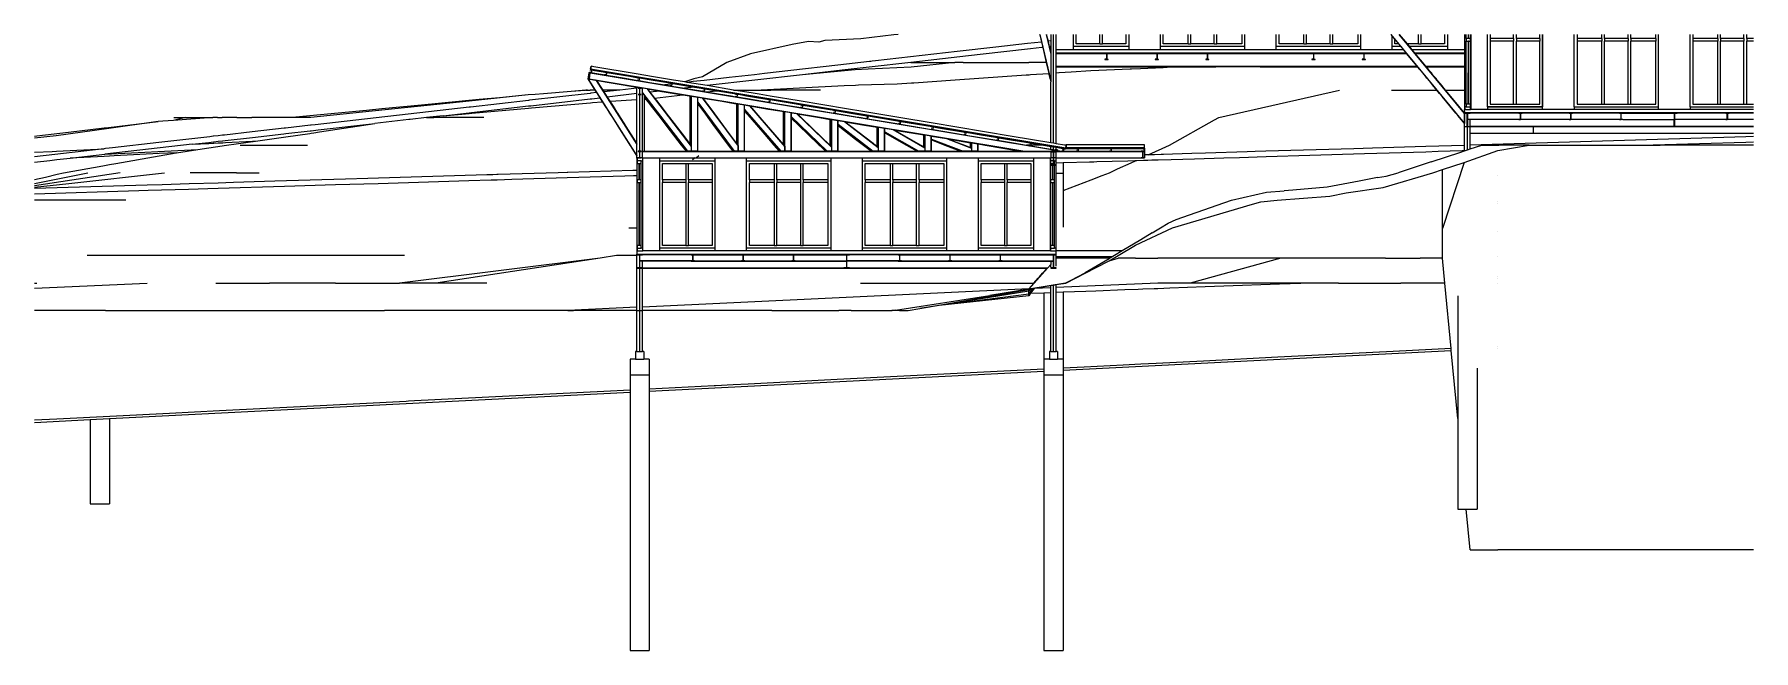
# Model space of a CAD drawing. Extents: x -31.2 to 31.2, y -10.6 to 11.8.
import ezdxf

# ---------------------------------------------------------------- set-up
doc = ezdxf.new("R2010")
doc.units = 0
doc.layers.get('0').update_dxf_attribs({"linetype": 'CONTINUOUS'})
doc.layers.add('SECTIONCUTEDGES', color=7, linetype='CONTINUOUS')

msp = doc.modelspace()

# ---------------------------------------------------------------- linework, layer by layer
for p, q in [((-3.687, 11.387), (-5.199, 11.055)), ((-3.095, 11.494), (-3.687, 11.387)), ((-2.723, 11.473), (-3.095, 11.494)), ((-2.512, 11.535), (-2.723, 11.473)), ((-1.207, 11.599), (-2.512, 11.535)), ((-0.012, 11.735), (-1.207, 11.599)), ((0.146, 11.757), (-0.012, 11.735)), ((3.695, 11.292), (2.286, 11.132)), ((4.949, 11.234), (3.122, 11.026)), ((4.839, 11.423), (3.695, 11.292)), ((5.343, 11.48), (4.839, 11.423)), ((5.36, 11.281), (4.949, 11.234)), ((5.278, 11.757), (5.282, 11.739)), ((5.282, 11.739), (5.343, 11.48)), ((5.288, 11.757), (5.682, 10.076)), ((5.343, 11.48), (5.389, 11.284)), ((5.389, 11.284), (5.36, 11.281)), ((5.389, 11.284), (5.516, 10.739)), ((5.514, 11.757), (5.682, 11.042)), ((5.524, 11.757), (5.529, 11.739)), ((5.529, 11.739), (5.533, 11.718)), ((5.533, 11.718), (5.583, 11.507)), ((5.682, 11.519), (5.583, 11.507)), ((5.583, 11.507), (5.629, 11.311)), ((5.682, 11.317), (5.629, 11.311)), ((5.629, 11.311), (5.682, 11.085)), ((5.682, 11.757), (5.682, 11.739)), ((5.682, 11.739), (5.682, 11.672)), ((5.682, 11.672), (5.682, 11.519)), ((5.682, 11.519), (5.682, 11.317)), ((5.682, 11.317), (5.682, 11.085)), ((5.782, 7.805), (5.782, 11.757)), ((5.882, 11.211), (5.882, 11.757)), ((6.507, 11.311), (6.507, 11.757)), ((8.507, 11.311), (6.507, 11.311)), ((6.507, 11.211), (6.507, 11.311)), ((6.607, 11.411), (6.607, 11.757)), ((7.457, 11.411), (6.607, 11.411)), ((7.457, 11.411), (7.457, 11.757)), ((7.457, 11.411), (7.557, 11.411)), ((7.557, 11.411), (7.557, 11.757)), ((8.407, 11.411), (7.557, 11.411)), ((8.407, 11.757), (8.407, 11.411)), ((8.507, 11.757), (8.507, 11.311)), ((8.507, 11.311), (8.507, 11.211)), ((9.657, 11.311), (9.657, 11.757)), ((12.707, 11.311), (9.657, 11.311)), ((9.657, 11.211), (9.657, 11.311)), ((9.757, 11.411), (9.757, 11.757)), ((10.657, 11.411), (9.757, 11.411)), ((10.657, 11.411), (10.657, 11.757)), ((10.657, 11.411), (10.757, 11.411)), ((10.757, 11.411), (10.757, 11.757)), ((11.607, 11.411), (10.757, 11.411)), ((11.607, 11.411), (11.607, 11.757)), ((11.607, 11.411), (11.707, 11.411)), ((11.707, 11.411), (11.707, 11.757)), ((12.607, 11.411), (11.707, 11.411)), ((12.607, 11.757), (12.607, 11.411)), ((12.707, 11.757), (12.707, 11.311)), ((12.707, 11.311), (12.707, 11.211)), ((13.857, 11.311), (13.857, 11.757)), ((16.907, 11.311), (13.857, 11.311)), ((13.857, 11.211), (13.857, 11.311)), ((13.957, 11.411), (13.957, 11.757)), ((14.857, 11.411), (13.957, 11.411)), ((14.857, 11.411), (14.857, 11.757)), ((14.857, 11.411), (14.957, 11.411)), ((14.957, 11.411), (14.957, 11.757)), ((15.807, 11.411), (14.957, 11.411)), ((15.807, 11.411), (15.807, 11.757)), ((15.807, 11.411), (15.907, 11.411)), ((15.907, 11.411), (15.907, 11.757)), ((16.807, 11.411), (15.907, 11.411)), ((16.807, 11.757), (16.807, 11.411)), ((16.907, 11.757), (16.907, 11.311)), ((16.907, 11.311), (16.907, 11.211)), ((18.057, 11.704), (18.012, 11.757)), ((20.678, 8.538), (18.025, 11.757)), ((18.057, 11.311), (18.057, 11.704)), ((18.157, 11.582), (18.057, 11.704)), ((18.38, 11.311), (18.057, 11.311)), ((18.057, 11.211), (18.057, 11.311)), ((18.157, 11.411), (18.157, 11.582)), ((18.298, 11.411), (18.157, 11.582)), ((18.298, 11.411), (18.157, 11.411)), ((18.38, 11.311), (18.298, 11.411)), ((20.678, 8.885), (18.311, 11.757)), ((18.609, 11.411), (18.323, 11.757)), ((18.463, 11.211), (18.38, 11.311)), ((19.007, 11.411), (18.609, 11.411)), ((18.691, 11.311), (18.609, 11.411)), ((20.057, 11.311), (18.691, 11.311)), ((18.774, 11.211), (18.691, 11.311)), ((19.007, 11.411), (19.007, 11.757)), ((19.007, 11.411), (19.107, 11.411)), ((19.107, 11.411), (19.107, 11.757)), ((19.957, 11.411), (19.107, 11.411)), ((19.957, 11.757), (19.957, 11.411)), ((20.057, 11.757), (20.057, 11.311)), ((20.057, 11.311), (20.057, 11.211)), ((20.682, 11.757), (20.682, 11.211)), ((20.692, 9.131), (20.692, 11.757)), ((20.692, 9.131), (20.692, 11.757)), ((20.742, 11.611), (20.742, 11.757)), ((20.742, 9.231), (20.742, 11.511)), ((20.892, 11.611), (20.892, 11.757)), ((20.892, 9.231), (20.892, 11.511)), ((20.902, 11.757), (20.902, 9.031)), ((21.507, 9.131), (21.507, 11.757)), ((21.507, 9.131), (21.507, 11.757)), ((21.607, 11.757), (21.607, 11.611)), ((22.457, 11.611), (21.607, 11.611)), ((21.607, 11.611), (21.607, 11.511)), ((22.457, 11.511), (21.607, 11.511)), ((21.607, 11.511), (21.607, 9.231)), ((22.457, 11.611), (22.457, 11.757)), ((22.457, 11.611), (22.457, 11.511)), ((22.457, 9.231), (22.457, 11.511)), ((22.557, 11.611), (22.557, 11.757)), ((23.407, 11.611), (22.557, 11.611)), ((22.557, 11.611), (22.557, 11.511)), ((23.407, 11.511), (22.557, 11.511)), ((22.557, 9.231), (22.557, 11.511)), ((23.407, 11.611), (23.407, 11.757)), ((23.407, 11.611), (23.407, 11.511)), ((23.407, 9.231), (23.407, 11.511)), ((23.507, 9.131), (23.507, 11.757)), ((23.507, 11.757), (23.507, 9.131)), ((24.657, 9.131), (24.657, 11.757)), ((24.757, 11.757), (24.757, 11.611)), ((25.657, 11.611), (24.757, 11.611)), ((24.757, 11.611), (24.757, 11.511)), ((25.657, 11.511), (24.757, 11.511)), ((24.757, 11.511), (24.757, 9.231)), ((25.657, 11.611), (25.657, 11.757)), ((25.657, 11.611), (25.657, 11.511)), ((25.657, 9.231), (25.657, 11.511)), ((25.757, 11.611), (25.757, 11.757)), ((26.607, 11.611), (25.757, 11.611)), ((25.757, 11.611), (25.757, 11.511)), ((26.607, 11.511), (25.757, 11.511)), ((25.757, 9.231), (25.757, 11.511)), ((26.607, 11.611), (26.607, 11.757)), ((26.607, 11.611), (26.607, 11.511)), ((26.607, 9.231), (26.607, 11.511)), ((26.707, 11.611), (26.707, 11.757)), ((27.607, 11.611), (26.707, 11.611)), ((26.707, 11.611), (26.707, 11.511)), ((27.607, 11.511), (26.707, 11.511)), ((26.707, 9.231), (26.707, 11.511)), ((27.607, 11.611), (27.607, 11.757)), ((27.607, 11.611), (27.607, 11.511)), ((27.607, 9.231), (27.607, 11.511)), ((27.707, 9.131), (27.707, 11.757)), ((28.857, 9.131), (28.857, 11.757)), ((28.957, 11.757), (28.957, 11.611)), ((29.857, 11.611), (28.957, 11.611)), ((28.957, 11.611), (28.957, 11.511)), ((29.857, 11.511), (28.957, 11.511)), ((28.957, 11.511), (28.957, 9.231)), ((29.857, 11.611), (29.857, 11.757)), ((29.857, 11.611), (29.857, 11.511)), ((29.857, 9.231), (29.857, 11.511)), ((29.957, 11.611), (29.957, 11.757)), ((30.807, 11.611), (29.957, 11.611)), ((29.957, 11.611), (29.957, 11.511)), ((30.807, 11.511), (29.957, 11.511)), ((29.957, 9.231), (29.957, 11.511)), ((30.807, 11.611), (30.807, 11.757)), ((30.807, 11.611), (30.807, 11.511)), ((30.807, 9.231), (30.807, 11.511)), ((30.907, 11.611), (30.907, 11.757)), ((31.157, 11.611), (30.907, 11.611)), ((30.907, 11.611), (30.907, 11.511)), ((31.157, 11.511), (30.907, 11.511)), ((30.907, 9.231), (30.907, 11.511)), ((-10.979, 10.598), (-10.999, 10.48)), ((-10.979, 10.598), (-10.999, 10.48)), ((-6.062, 10.739), (-6.936, 10.22)), ((-5.199, 11.055), (-6.062, 10.739)), ((-2.032, 10.64), (-3.74, 10.445)), ((-0.89, 10.77), (-2.032, 10.64)), ((0.606, 10.739), (-0.903, 10.567)), ((-0.84, 10.775), (-0.89, 10.77)), ((-0.79, 10.781), (-0.84, 10.775)), ((-0.669, 10.795), (-0.79, 10.781)), ((2.286, 11.132), (-0.669, 10.795)), ((2.392, 10.942), (0.606, 10.739)), ((0.606, 10.739), (2.199, 10.739)), ((2.199, 10.739), (0.623, 10.568)), ((2.506, 10.739), (2.199, 10.739)), ((3.122, 11.026), (2.392, 10.942)), ((2.506, 10.739), (4.889, 10.739)), ((5.236, 10.739), (4.889, 10.739)), ((5.516, 10.739), (5.236, 10.739)), ((5.516, 10.739), (5.609, 10.342)), ((5.682, 11.211), (5.682, 11.091)), ((5.682, 11.211), (5.682, 11.091)), ((5.682, 11.091), (5.682, 11.085)), ((5.682, 11.091), (5.682, 11.085)), ((5.682, 11.085), (5.682, 11.042)), ((5.682, 11.042), (5.682, 10.076)), ((5.882, 11.211), (6.507, 11.211)), ((5.882, 11.091), (5.882, 11.211)), ((5.882, 11.091), (18.562, 11.091)), ((5.882, 11.085), (5.882, 11.091)), ((5.882, 11.069), (5.882, 11.085)), ((5.882, 11.085), (18.566, 11.085)), ((5.882, 10.601), (5.882, 11.069)), ((5.882, 11.069), (7.704, 11.069)), ((5.882, 10.585), (5.882, 10.601)), ((5.882, 10.601), (18.965, 10.601)), ((6.507, 11.211), (8.507, 11.211)), ((7.647, 10.855), (7.647, 10.845)), ((7.704, 10.855), (7.647, 10.855)), ((7.647, 10.845), (7.767, 10.845)), ((7.704, 11.069), (7.704, 10.855)), ((7.704, 11.069), (7.71, 11.069)), ((7.71, 11.069), (7.71, 10.855)), ((7.71, 11.069), (9.529, 11.069)), ((7.71, 10.855), (7.767, 10.855)), ((7.767, 10.845), (7.767, 10.855)), ((8.507, 11.211), (9.657, 11.211)), ((9.472, 10.855), (9.472, 10.845)), ((9.529, 10.855), (9.472, 10.855)), ((9.472, 10.845), (9.592, 10.845)), ((9.529, 11.069), (9.529, 10.855)), ((9.529, 11.069), (9.535, 11.069)), ((9.535, 11.069), (9.535, 10.855)), ((9.535, 11.069), (11.354, 11.069)), ((9.535, 10.855), (9.592, 10.855)), ((9.592, 10.845), (9.592, 10.855)), ((9.657, 11.211), (12.707, 11.211)), ((11.297, 10.855), (11.297, 10.845)), ((11.354, 10.855), (11.297, 10.855)), ((11.297, 10.845), (11.417, 10.845)), ((11.354, 11.069), (11.354, 10.855)), ((11.354, 11.069), (11.36, 11.069)), ((11.36, 11.069), (11.36, 10.855)), ((11.36, 11.069), (15.204, 11.069)), ((11.36, 10.855), (11.417, 10.855)), ((11.417, 10.845), (11.417, 10.855)), ((12.707, 11.211), (13.857, 11.211)), ((13.857, 11.211), (16.907, 11.211)), ((15.147, 10.855), (15.147, 10.845)), ((15.204, 10.855), (15.147, 10.855)), ((15.147, 10.845), (15.267, 10.845)), ((15.204, 11.069), (15.204, 10.855)), ((15.204, 11.069), (15.21, 11.069)), ((15.21, 11.069), (15.21, 10.855)), ((15.21, 11.069), (17.029, 11.069)), ((15.21, 10.855), (15.267, 10.855)), ((15.267, 10.845), (15.267, 10.855)), ((16.907, 11.211), (18.057, 11.211)), ((16.972, 10.855), (16.972, 10.845)), ((17.029, 10.855), (16.972, 10.855)), ((16.972, 10.845), (17.092, 10.845)), ((17.029, 11.069), (17.029, 10.855)), ((17.029, 11.069), (17.035, 11.069)), ((17.035, 11.069), (17.035, 10.855)), ((17.035, 11.069), (18.579, 11.069)), ((17.035, 10.855), (17.092, 10.855)), ((17.092, 10.845), (17.092, 10.855)), ((18.057, 11.211), (18.463, 11.211)), ((18.562, 11.091), (18.463, 11.211)), ((18.566, 11.085), (18.562, 11.091)), ((18.579, 11.069), (18.566, 11.085)), ((18.965, 10.601), (18.579, 11.069)), ((18.774, 11.211), (20.057, 11.211)), ((18.873, 11.091), (18.774, 11.211)), ((18.873, 11.091), (20.682, 11.091)), ((18.877, 11.085), (18.873, 11.091)), ((18.89, 11.069), (18.877, 11.085)), ((18.877, 11.085), (20.682, 11.085)), ((18.89, 11.069), (20.682, 11.069)), ((19.276, 10.601), (18.89, 11.069)), ((18.978, 10.585), (18.965, 10.601)), ((19.276, 10.601), (20.682, 10.601)), ((19.289, 10.585), (19.276, 10.601)), ((20.057, 11.211), (20.682, 11.211)), ((20.682, 11.211), (20.682, 11.091)), ((20.682, 11.091), (20.682, 11.085)), ((20.682, 11.085), (20.682, 11.069)), ((20.682, 11.069), (20.682, 10.601)), ((20.682, 10.601), (20.682, 10.585)), ((-11.094, 10.149), (-11.096, 10.139)), ((-11.083, 10.137), (-11.096, 10.139)), ((-11.096, 10.139), (-10.817, 10.093)), ((-11.096, 10.139), (-10.842, 9.739)), ((-11.096, 10.139), (-11.096, 10.139)), ((-11.096, 10.139), (-11.096, 10.139)), ((-11.096, 10.139), (-11.096, 10.139)), ((-11.058, 10.366), (-11.094, 10.149)), ((-11.094, 10.149), (-11.055, 10.142)), ((-11.083, 10.137), (-9.318, 7.356)), ((-10.817, 10.092), (-11.083, 10.137)), ((-11.056, 10.376), (-11.058, 10.366)), ((-11.058, 10.366), (-11.019, 10.36)), ((-11.056, 10.376), (-11.018, 10.369)), ((-11.056, 10.139), (-11.055, 10.142)), ((-11.056, 10.139), (-9.317, 9.849)), ((-11.055, 10.142), (-11.054, 10.149)), ((-11.019, 10.36), (-11.054, 10.149)), ((-11.054, 10.149), (4.748, 7.515)), ((-11.018, 10.366), (-11.019, 10.36)), ((-11.016, 10.376), (-11.018, 10.369)), ((-11.018, 10.369), (-11.018, 10.366)), ((-11.018, 10.366), (6.089, 7.515)), ((-10.999, 10.48), (-11, 10.474)), ((-10.995, 10.507), (-10.999, 10.48)), ((-10.999, 10.48), (6.223, 7.61)), ((-10.967, 10.368), (-10.847, 10.348)), ((-10.951, 10.466), (-10.86, 10.451)), ((-10.86, 10.451), (-10.456, 10.384)), ((-10.847, 10.348), (-10.472, 10.285)), ((-10.817, 10.093), (-10.177, 9.986)), ((-10.791, 10.088), (-10.817, 10.092)), ((-10.778, 10.086), (-10.791, 10.088)), ((-10.791, 10.088), (-9.318, 7.767)), ((-10.778, 10.086), (-10.603, 9.81)), ((-10.423, 10.277), (-9.746, 10.164)), ((-10.406, 10.376), (-9.571, 10.236)), ((-10.177, 9.986), (-9.318, 9.843)), ((-9.746, 10.164), (-9.288, 10.088)), ((-9.571, 10.236), (-9.272, 10.186)), ((-9.239, 10.08), (-8.86, 10.016)), ((-9.223, 10.178), (-8.796, 10.107)), ((-8.86, 10.016), (-8.309, 9.925)), ((-8.796, 10.107), (-8.127, 9.996)), ((-8.127, 9.996), (-8.088, 9.989)), ((-8.039, 9.981), (-7.947, 9.966)), ((-7.26, 10.141), (-7.584, 10.032)), ((-7.276, 10.042), (-7.493, 10.017)), ((-6.878, 10.088), (-7.276, 10.042)), ((-6.936, 10.22), (-7.26, 10.141)), ((-5.969, 10.191), (-6.878, 10.088)), ((-3.319, 10.292), (-6.776, 9.898)), ((-5.059, 10.295), (-5.969, 10.191)), ((-4.699, 10.336), (-5.059, 10.295)), ((-3.74, 10.445), (-4.699, 10.336)), ((-1.405, 10.473), (-3.319, 10.292)), ((-2.798, 10.351), (-3.319, 10.292)), ((-1.879, 10.456), (-2.798, 10.351)), ((-1.861, 10.433), (-2.798, 10.351)), ((-0.903, 10.567), (-1.879, 10.456)), ((-1.405, 10.473), (-1.861, 10.433)), ((-0.936, 10.495), (-1.405, 10.473)), ((0.623, 10.568), (-0.936, 10.495)), ((0.119, 9.96), (0.636, 9.996)), ((0.636, 9.996), (0.717, 10.002)), ((0.717, 10.002), (2.214, 10.106)), ((2.214, 10.106), (4.79, 10.285)), ((4.79, 10.285), (4.899, 10.293)), ((4.899, 10.293), (4.943, 10.296)), ((4.943, 10.296), (5.609, 10.342)), ((5.609, 10.342), (5.617, 10.308)), ((5.617, 10.308), (5.66, 10.127)), ((5.66, 10.127), (5.682, 10.033)), ((5.682, 10.076), (5.682, 10.033)), ((5.682, 9.85), (5.682, 10.033)), ((5.882, 10.585), (5.966, 10.585)), ((5.882, 10.361), (5.882, 10.585)), ((5.882, 10.361), (5.971, 10.368)), ((5.882, 10.333), (5.882, 10.361)), ((5.882, 10.156), (5.882, 10.333)), ((5.882, 9.889), (5.882, 10.156)), ((5.966, 10.585), (5.972, 10.585)), ((5.971, 10.368), (5.986, 10.369)), ((5.972, 10.585), (6.417, 10.585)), ((5.986, 10.369), (6.421, 10.399)), ((6.417, 10.585), (8.58, 10.585)), ((6.421, 10.399), (7.136, 10.449)), ((7.136, 10.449), (8.555, 10.511)), ((8.555, 10.511), (8.566, 10.511)), ((8.566, 10.511), (8.612, 10.512)), ((8.58, 10.585), (8.61, 10.585)), ((8.61, 10.585), (8.839, 10.585)), ((8.612, 10.512), (8.934, 10.522)), ((8.839, 10.585), (10.054, 10.585)), ((8.934, 10.522), (9.198, 10.531)), ((9.198, 10.531), (9.752, 10.553)), ((9.752, 10.553), (10.054, 10.585)), ((10.054, 10.585), (11.562, 10.585)), ((11.562, 10.585), (11.659, 10.585)), ((13.276, 10.585), (11.659, 10.585)), ((13.276, 10.585), (13.641, 10.585)), ((13.641, 10.585), (16.418, 10.585)), ((16.418, 10.585), (16.646, 10.585)), ((16.646, 10.585), (16.834, 10.585)), ((16.834, 10.585), (18.978, 10.585)), ((19.061, 10.485), (18.978, 10.585)), ((19.127, 10.405), (19.061, 10.485)), ((19.199, 10.317), (19.127, 10.405)), ((19.266, 10.236), (19.199, 10.317)), ((19.317, 10.174), (19.266, 10.236)), ((19.289, 10.585), (19.855, 10.585)), ((19.343, 10.52), (19.289, 10.585)), ((19.362, 10.12), (19.317, 10.174)), ((19.399, 10.452), (19.343, 10.52)), ((19.406, 10.067), (19.362, 10.12)), ((19.477, 10.358), (19.399, 10.452)), ((19.523, 9.925), (19.406, 10.067)), ((19.548, 10.271), (19.477, 10.358)), ((19.603, 10.205), (19.548, 10.271)), ((19.645, 10.154), (19.603, 10.205)), ((19.693, 10.096), (19.645, 10.154)), ((19.805, 9.96), (19.693, 10.096)), ((19.855, 10.585), (20.173, 10.585)), ((20.173, 10.585), (20.682, 10.585)), ((20.682, 10.585), (20.682, 10.535)), ((20.682, 10.535), (20.682, 10.412)), ((20.682, 10.412), (20.682, 10.32)), ((20.682, 10.32), (20.682, 10.276)), ((20.682, 10.276), (20.682, 10.196)), ((20.682, 10.196), (20.682, 10.069)), ((20.682, 10.069), (20.682, 9.739)), ((-15.031, 9.389), (-17.12, 9.189)), ((-13.254, 9.56), (-15.403, 9.334)), ((-13.25, 9.362), (-15.355, 9.122)), ((-14.297, 9.46), (-15.031, 9.389)), ((-13.254, 9.56), (-14.297, 9.46)), ((-13.005, 9.58), (-13.254, 9.56)), ((-13.209, 9.366), (-13.25, 9.362)), ((-11.014, 9.616), (-13.209, 9.366)), ((-13.163, 9.17), (-11.009, 9.416)), ((-12.699, 9.604), (-13.005, 9.58)), ((-11.701, 9.684), (-12.699, 9.604)), ((-11.017, 9.739), (-11.701, 9.684)), ((-11.168, 9.734), (-11.701, 9.684)), ((-11.154, 9.739), (-11.168, 9.734)), ((-11.114, 9.739), (-11.168, 9.734)), ((-11.154, 9.739), (-11.114, 9.739)), ((-11.114, 9.739), (-11.017, 9.739)), ((-10.842, 9.739), (-11.017, 9.739)), ((-10.993, 9.619), (-11.014, 9.616)), ((-11.009, 9.416), (-10.954, 9.422)), ((-10.781, 9.643), (-10.993, 9.619)), ((-10.954, 9.422), (-10.662, 9.455)), ((-10.842, 9.739), (-10.781, 9.643)), ((-10.781, 9.643), (-10.662, 9.455)), ((-10.662, 9.455), (-10.572, 9.314)), ((-10.603, 9.81), (-10.558, 9.739)), ((-9.937, 9.739), (-10.558, 9.739)), ((-10.558, 9.739), (-10.516, 9.673)), ((-9.937, 9.739), (-10.516, 9.673)), ((-10.516, 9.673), (-10.397, 9.485)), ((-9.318, 9.608), (-10.397, 9.485)), ((-10.397, 9.485), (-10.303, 9.337)), ((-10.27, 9.34), (-9.318, 9.393)), ((-9.318, 9.809), (-9.937, 9.739)), ((-9.318, 9.843), (-9.317, 9.849)), ((-9.318, 9.839), (-9.318, 9.843)), ((-9.318, 9.839), (-9.318, 9.839)), ((-9.318, 9.809), (-9.318, 9.839)), ((-9.318, 9.839), (-9.278, 9.833)), ((-9.318, 9.608), (-9.318, 9.809)), ((-9.318, 9.393), (-9.318, 9.608)), ((-9.318, 9.32), (-9.318, 9.393)), ((-9.317, 9.849), (-9.117, 9.816)), ((-9.278, 9.833), (-9.218, 9.823)), ((-9.278, 9.833), (-9.278, 9.833)), ((-9.218, 9.813), (-9.218, 9.823)), ((-9.218, 9.823), (-9.158, 9.813)), ((-9.218, 7.515), (-9.218, 9.573)), ((-9.158, 9.813), (-9.118, 9.806)), ((-9.118, 9.806), (-9.117, 9.816)), ((-9.118, 9.637), (-9.118, 9.806)), ((-9.118, 9.637), (-7.485, 7.515)), ((-9.118, 9.621), (-9.118, 9.637)), ((-9.118, 7.515), (-9.118, 9.621)), ((-9.118, 9.621), (-9.048, 9.53)), ((-9.117, 9.816), (-8.957, 9.789)), ((-9.048, 7.515), (-9.048, 9.53)), ((-9.048, 9.53), (-9.038, 9.517)), ((-9.038, 9.481), (-9.038, 9.517)), ((-9.038, 9.517), (-7.497, 7.515)), ((-9.038, 9.465), (-9.038, 9.481)), ((-9.038, 9.481), (-7.525, 7.515)), ((-9.038, 9.465), (-8.996, 9.411)), ((-9.038, 9.409), (-9.038, 9.465)), ((-9.038, 9.409), (-8.996, 9.411)), ((-9.038, 9.376), (-9.038, 9.409)), ((-9.038, 9.272), (-9.038, 9.376)), ((-8.996, 9.411), (-8.979, 9.388)), ((-8.979, 9.388), (-8.906, 9.294)), ((-8.957, 9.789), (-7.346, 7.696)), ((-8.957, 9.789), (-8.943, 9.787)), ((-8.943, 9.787), (-7.346, 9.521)), ((-8.943, 9.787), (-8.937, 9.779)), ((-8.937, 9.779), (-8.482, 9.703)), ((-8.937, 9.779), (-8.847, 9.662)), ((-8.482, 9.703), (-8.847, 9.662)), ((-8.847, 9.662), (-8.675, 9.438)), ((-8.675, 9.438), (-7.649, 9.565)), ((-8.675, 9.438), (-8.602, 9.345)), ((-8.482, 9.703), (-7.649, 9.565)), ((-8.203, 9.937), (-8.309, 9.925)), ((-8.309, 9.925), (-8.105, 9.891)), ((-8.049, 9.954), (-8.203, 9.937)), ((-8.055, 9.882), (-7.591, 9.805)), ((-7.947, 9.966), (-8.043, 9.955)), ((-7.947, 9.966), (-7.23, 9.846)), ((-7.649, 9.565), (-7.468, 9.534)), ((-7.23, 9.846), (-7.591, 9.805)), ((-7.591, 9.805), (-6.921, 9.693)), ((-7.468, 9.534), (-7.386, 9.521)), ((-7.376, 9.519), (-7.386, 9.521)), ((-7.386, 9.503), (-7.386, 9.521)), ((-7.386, 9.298), (-7.386, 9.503)), ((-7.376, 7.751), (-7.376, 9.519)), ((-7.376, 9.519), (-7.346, 9.514)), ((-7.336, 9.519), (-7.346, 9.521)), ((-7.346, 9.514), (-7.346, 9.521)), ((-7.346, 7.712), (-7.346, 9.514)), ((-7.336, 7.515), (-7.336, 9.519)), ((-7.336, 9.519), (-7.115, 9.482)), ((-7.23, 9.846), (-6.905, 9.792)), ((-7.115, 7.515), (-7.115, 9.482)), ((-7.106, 9.481), (-7.115, 9.482)), ((-7.106, 9.295), (-7.106, 9.481)), ((-7.106, 9.481), (-6.949, 9.455)), ((-6.949, 9.455), (-5.653, 7.7)), ((-6.949, 9.455), (-6.936, 9.452)), ((-6.936, 9.452), (-5.653, 9.239)), ((-6.936, 9.452), (-6.93, 9.445)), ((-6.93, 9.445), (-6.684, 9.404)), ((-6.93, 9.445), (-6.878, 9.374)), ((-6.878, 9.374), (-6.755, 9.208)), ((-6.872, 9.685), (-6.787, 9.671)), ((-6.855, 9.784), (-6.437, 9.714)), ((-6.787, 9.671), (-6.437, 9.714)), ((-6.787, 9.671), (-6.719, 9.66)), ((-6.719, 9.66), (-6.669, 9.651)), ((-6.684, 9.404), (-6.233, 9.329)), ((-6.669, 9.651), (-5.897, 9.523)), ((-6.437, 9.714), (-6.415, 9.71)), ((-6.415, 9.71), (-6.397, 9.707)), ((-6.397, 9.707), (-5.721, 9.595)), ((-5.897, 9.523), (-5.737, 9.496)), ((-5.822, 9.739), (-5.041, 9.739)), ((-5.688, 9.488), (-5.606, 9.474)), ((-5.672, 9.586), (-5.578, 9.571)), ((-5.606, 9.474), (-5.312, 9.425)), ((-5.578, 9.571), (-5.352, 9.533)), ((-5.352, 9.533), (-5.123, 9.495)), ((-5.312, 9.425), (-4.554, 9.299)), ((-5.123, 9.495), (-4.537, 9.397)), ((-5.041, 9.739), (-1.809, 9.906)), ((-5.041, 9.739), (-4.464, 9.739)), ((-4.488, 9.389), (-3.619, 9.244)), ((-2.664, 9.739), (-4.464, 9.739)), ((-1.809, 9.906), (-1.393, 9.918)), ((-1.393, 9.918), (-1.29, 9.921)), ((-1.29, 9.921), (0.119, 9.96)), ((5.682, 9.739), (5.682, 9.85)), ((5.682, 9.36), (5.682, 9.739)), ((5.682, 8.739), (5.682, 9.36)), ((5.882, 9.739), (5.882, 9.889)), ((5.882, 9.229), (5.882, 9.739)), ((11.776, 8.739), (16.146, 9.739)), ((18.026, 9.739), (19.676, 9.739)), ((19.676, 9.739), (19.523, 9.925)), ((19.777, 9.617), (19.676, 9.739)), ((19.871, 9.502), (19.777, 9.617)), ((19.987, 9.739), (19.805, 9.96)), ((20.145, 9.17), (19.871, 9.502)), ((19.987, 9.739), (20.636, 9.739)), ((20.055, 9.656), (19.987, 9.739)), ((20.119, 9.579), (20.055, 9.656)), ((20.42, 9.214), (20.119, 9.579)), ((20.636, 9.739), (20.682, 9.739)), ((20.682, 9.739), (20.682, 9.255)), ((-25.676, 8.739), (-26.116, 8.636)), ((-24.687, 8.739), (-26.116, 8.636)), ((-26.104, 8.739), (-25.676, 8.739)), ((-25.676, 8.739), (-24.687, 8.739)), ((-24.514, 8.739), (-24.687, 8.739)), ((-24.514, 8.739), (-24.349, 8.739)), ((-23.824, 8.739), (-24.349, 8.739)), ((-23.824, 8.739), (-23.274, 8.739)), ((-22.063, 8.739), (-23.274, 8.739)), ((-21.814, 8.739), (-22.063, 8.739)), ((-21.291, 8.789), (-21.814, 8.739)), ((-21.314, 8.739), (-21.814, 8.739)), ((-21.134, 8.739), (-21.314, 8.739)), ((-21.168, 8.801), (-21.291, 8.789)), ((-19.122, 8.997), (-21.168, 8.801)), ((-15.403, 9.334), (-21.134, 8.739)), ((-15.398, 9.117), (-20.98, 8.481)), ((-18.558, 9.051), (-19.122, 8.997)), ((-17.12, 9.189), (-18.558, 9.051)), ((-16.948, 8.739), (-17.538, 8.672)), ((-16.339, 8.808), (-16.948, 8.739)), ((-16.948, 8.739), (-16.674, 8.739)), ((-14.864, 8.739), (-16.674, 8.739)), ((-16.339, 8.808), (-15.393, 8.916)), ((-16.339, 8.808), (-15.393, 8.891)), ((-15.355, 9.122), (-15.398, 9.117)), ((-15.393, 8.916), (-15.31, 8.926)), ((-15.393, 8.891), (-15.304, 8.899)), ((-15.31, 8.926), (-13.245, 9.161)), ((-15.304, 8.899), (-13.243, 9.08)), ((-13.245, 9.161), (-13.163, 9.17)), ((-13.243, 9.08), (-13.144, 9.088)), ((-13.144, 9.088), (-11.006, 9.276)), ((-11.006, 9.276), (-10.926, 9.283)), ((-10.926, 9.283), (-10.572, 9.314)), ((-10.572, 9.314), (-10.565, 9.302)), ((-10.565, 9.302), (-10.435, 9.097)), ((-10.435, 9.097), (-10.401, 9.044)), ((-10.401, 9.044), (-10.309, 8.899)), ((-10.309, 8.899), (-10.284, 8.86)), ((-10.303, 9.337), (-10.27, 9.34)), ((-10.303, 9.337), (-10.302, 9.336)), ((-10.302, 9.336), (-10.182, 9.147)), ((-10.284, 8.86), (-10.207, 8.739)), ((-10.207, 8.739), (-10.048, 8.488)), ((-10.182, 9.147), (-10.144, 9.087)), ((-10.144, 9.087), (-10.058, 8.951)), ((-10.058, 8.951), (-10.025, 8.899)), ((-10.025, 8.899), (-9.923, 8.739)), ((-9.923, 8.739), (-9.796, 8.538)), ((-9.318, 9.225), (-9.318, 9.32)), ((-9.318, 9.104), (-9.318, 9.225)), ((-9.318, 9.006), (-9.318, 9.104)), ((-9.318, 8.739), (-9.318, 9.006)), ((-9.318, 8.632), (-9.318, 8.739)), ((-9.038, 9.162), (-9.038, 9.272)), ((-9.038, 9.048), (-9.038, 9.162)), ((-9.038, 8.739), (-9.038, 9.048)), ((-9.038, 8.687), (-9.038, 8.739)), ((-8.906, 9.294), (-8.837, 9.203)), ((-8.837, 9.203), (-8.751, 9.091)), ((-8.751, 9.091), (-8.524, 8.797)), ((-8.602, 9.345), (-8.541, 9.264)), ((-8.541, 9.264), (-8.443, 9.138)), ((-8.524, 8.797), (-8.479, 8.739)), ((-8.479, 8.739), (-8.23, 8.415)), ((-8.443, 9.138), (-8.233, 8.865)), ((-8.233, 8.865), (-8.136, 8.739)), ((-8.136, 8.739), (-7.597, 8.038)), ((-7.386, 9.061), (-7.386, 9.298)), ((-7.386, 8.739), (-7.386, 9.061)), ((-7.386, 7.912), (-7.386, 8.739)), ((-7.106, 9.295), (-5.79, 7.515)), ((-7.106, 9.279), (-7.106, 9.295)), ((-7.106, 9.279), (-5.802, 7.515)), ((-7.106, 9.241), (-7.106, 9.279)), ((-7.106, 9.241), (-5.83, 7.515)), ((-7.106, 9.225), (-7.106, 9.241)), ((-7.106, 9.126), (-7.106, 9.225)), ((-7.106, 9.225), (-7.043, 9.14)), ((-7.106, 8.761), (-7.106, 9.126)), ((-7.106, 8.739), (-7.106, 8.761)), ((-7.106, 8.715), (-7.106, 8.739)), ((-7.043, 9.14), (-6.836, 8.86)), ((-6.836, 8.86), (-6.747, 8.739)), ((-6.755, 9.208), (-6.571, 8.959)), ((-6.747, 8.739), (-6.564, 8.492)), ((-6.571, 8.959), (-6.408, 8.739)), ((-6.408, 8.739), (-6.078, 8.292)), ((-6.233, 9.329), (-5.777, 9.253)), ((-5.777, 9.253), (-5.693, 9.239)), ((-5.683, 9.237), (-5.693, 9.239)), ((-5.693, 8.739), (-5.693, 9.239)), ((-5.693, 8.134), (-5.693, 8.739)), ((-5.683, 7.758), (-5.683, 9.237)), ((-5.683, 9.237), (-5.653, 9.232)), ((-5.643, 9.237), (-5.653, 9.239)), ((-5.653, 9.232), (-5.653, 9.239)), ((-5.653, 7.717), (-5.653, 9.232)), ((-5.643, 7.515), (-5.643, 9.237)), ((-5.643, 9.237), (-5.423, 9.2)), ((-5.423, 7.515), (-5.423, 9.2)), ((-5.413, 9.199), (-5.423, 9.2)), ((-5.413, 9.03), (-5.413, 9.199)), ((-5.413, 9.199), (-5.243, 9.17)), ((-5.413, 9.03), (-4.106, 7.515)), ((-5.413, 9.015), (-5.413, 9.03)), ((-5.413, 9.015), (-4.119, 7.515)), ((-5.413, 8.984), (-5.413, 9.015)), ((-5.413, 8.984), (-4.146, 7.515)), ((-5.413, 8.969), (-5.413, 8.984)), ((-5.413, 8.739), (-5.413, 8.969)), ((-5.413, 8.969), (-5.215, 8.739)), ((-5.413, 8.018), (-5.413, 8.739)), ((-5.243, 9.17), (-3.961, 7.684)), ((-5.243, 9.17), (-5.228, 9.168)), ((-5.228, 9.168), (-3.961, 8.957)), ((-5.228, 9.168), (-5.221, 9.16)), ((-5.221, 9.16), (-4.554, 9.049)), ((-5.221, 9.16), (-4.858, 8.739)), ((-5.215, 8.739), (-4.681, 8.12)), ((-4.858, 8.739), (-4.631, 8.476)), ((-4.554, 9.049), (-4.132, 8.978)), ((-4.504, 9.29), (-3.767, 9.168)), ((-4.132, 8.978), (-4.001, 8.957)), ((-4.001, 8.957), (-3.991, 8.955)), ((-4.001, 8.739), (-4.001, 8.957)), ((-4.001, 8.595), (-4.001, 8.739)), ((-3.991, 7.734), (-3.991, 8.955)), ((-3.991, 8.955), (-3.961, 8.95)), ((-3.961, 8.957), (-3.951, 8.955)), ((-3.961, 8.95), (-3.961, 8.957)), ((-3.961, 7.699), (-3.961, 8.95)), ((-3.951, 7.515), (-3.951, 8.955)), ((-3.951, 8.955), (-3.73, 8.918)), ((-3.767, 9.168), (-3.37, 9.101)), ((-3.73, 7.515), (-3.73, 8.918)), ((-3.73, 8.918), (-3.721, 8.917)), ((-3.721, 8.763), (-3.721, 8.917)), ((-3.721, 8.917), (-3.529, 8.885)), ((-3.721, 8.763), (-2.427, 7.515)), ((-3.721, 8.75), (-3.721, 8.763)), ((-3.721, 8.75), (-2.441, 7.515)), ((-3.721, 8.725), (-3.721, 8.75)), ((-3.721, 8.725), (-2.467, 7.515)), ((-3.721, 8.711), (-3.721, 8.725)), ((-3.619, 9.244), (-3.354, 9.2)), ((-3.529, 8.885), (-2.268, 7.668)), ((-3.529, 8.885), (-3.512, 8.882)), ((-3.512, 8.882), (-2.268, 8.674)), ((-3.512, 8.882), (-3.503, 8.874)), ((-3.503, 8.874), (-2.695, 8.739)), ((-3.503, 8.874), (-3.364, 8.739)), ((-3.364, 8.739), (-2.95, 8.34)), ((-3.321, 9.093), (-2.186, 8.904)), ((-3.304, 9.192), (-2.17, 9.003)), ((-2.695, 8.739), (-2.308, 8.674)), ((-2.137, 8.896), (-1.311, 8.758)), ((-2.121, 8.995), (-1.492, 8.89)), ((-1.492, 8.89), (-1.208, 8.842)), ((-1.311, 8.758), (-1.274, 8.752)), ((-1.274, 8.752), (-1.195, 8.739)), ((-1.208, 8.842), (-0.986, 8.805)), ((-1.195, 8.739), (-1.003, 8.707)), ((-0.937, 8.797), (-0.587, 8.739)), ((-0.587, 8.739), (0.197, 8.608)), ((5.682, 8.118), (5.682, 8.739)), ((5.882, 8.739), (5.882, 9.229)), ((5.882, 8.036), (5.882, 8.739)), ((11.62, 8.652), (11.776, 8.739)), ((20.369, 8.899), (20.145, 9.17)), ((20.41, 8.849), (20.369, 8.899)), ((20.5, 8.739), (20.41, 8.849)), ((20.627, 8.963), (20.42, 9.214)), ((20.64, 8.569), (20.5, 8.739)), ((20.678, 8.9), (20.627, 8.963)), ((20.678, 8.9), (20.678, 8.892)), ((20.678, 8.892), (20.678, 8.885)), ((20.678, 8.885), (20.678, 8.739)), ((20.678, 8.739), (20.678, 8.579)), ((20.682, 9.255), (20.682, 9.031)), ((20.682, 8.905), (20.682, 8.911)), ((20.682, 8.739), (20.682, 8.889)), ((20.682, 8.58), (20.682, 8.739)), ((20.782, 8.905), (20.782, 8.911)), ((20.882, 8.905), (20.882, 8.911)), ((22.647, 8.905), (20.882, 8.905)), ((22.647, 8.895), (20.882, 8.895)), ((21.507, 9.131), (23.507, 9.131)), ((21.507, 9.131), (21.507, 9.031)), ((23.507, 9.131), (21.507, 9.131)), ((21.607, 9.231), (22.457, 9.231)), ((22.457, 9.231), (22.557, 9.231)), ((22.557, 9.231), (23.407, 9.231)), ((23.184, 8.905), (22.767, 8.905)), ((24.472, 8.895), (22.767, 8.895)), ((23.184, 8.905), (23.184, 8.911)), ((24.472, 8.905), (23.184, 8.905)), ((23.507, 9.031), (23.507, 9.131)), ((26.297, 8.905), (24.592, 8.905)), ((26.297, 8.895), (24.592, 8.895)), ((24.657, 9.131), (27.707, 9.131)), ((24.657, 9.131), (24.657, 9.031)), ((24.757, 9.231), (25.657, 9.231)), ((25.657, 9.231), (25.757, 9.231)), ((25.757, 9.231), (26.607, 9.231)), ((26.417, 8.905), (28.182, 8.905)), ((26.417, 8.895), (28.182, 8.895)), ((26.607, 9.231), (26.707, 9.231)), ((26.707, 9.231), (27.607, 9.231)), ((27.707, 9.031), (27.707, 9.131)), ((30.147, 8.905), (28.382, 8.905)), ((30.147, 8.895), (28.382, 8.895)), ((28.857, 9.131), (31.157, 9.131)), ((28.857, 9.131), (28.857, 9.031)), ((28.957, 9.231), (29.857, 9.231)), ((29.857, 9.231), (29.957, 9.231)), ((29.957, 9.231), (30.807, 9.231)), ((31.157, 8.905), (30.267, 8.905)), ((31.157, 8.895), (30.267, 8.895)), ((30.807, 9.231), (30.907, 9.231)), ((30.907, 9.231), (31.157, 9.231)), ((-31.063, 8.077), (-29.926, 8.211)), ((-28.462, 8.347), (-30.364, 8.078)), ((-29.926, 8.211), (-28.632, 8.364)), ((-28.632, 8.364), (-28.468, 8.383)), ((-28.468, 8.383), (-26.668, 8.596)), ((-26.668, 8.596), (-28.462, 8.347)), ((-26.507, 8.607), (-26.668, 8.596)), ((-26.116, 8.636), (-26.507, 8.607)), ((-24.269, 8.106), (-24.334, 8.099)), ((-23.262, 8.221), (-24.269, 8.106)), ((-22.099, 8.353), (-23.262, 8.221)), ((-23.257, 8.02), (-22.117, 8.15)), ((-22.117, 8.15), (-22.049, 8.158)), ((-22.054, 8.358), (-22.099, 8.353)), ((-21.152, 8.461), (-22.054, 8.358)), ((-22.049, 8.158), (-21.166, 8.258)), ((-22.046, 8.043), (-21.172, 8.166)), ((-21.172, 8.166), (-21.121, 8.173)), ((-21.166, 8.258), (-21.123, 8.263)), ((-21.128, 8.464), (-21.152, 8.461)), ((-20.98, 8.481), (-21.128, 8.464)), ((-21.123, 8.263), (-20.868, 8.292)), ((-21.121, 8.173), (-21.027, 8.187)), ((-21.027, 8.187), (-20.824, 8.218)), ((-20.868, 8.292), (-18.816, 8.526)), ((-20.824, 8.218), (-18.816, 8.526)), ((-17.579, 8.667), (-18.816, 8.526)), ((-17.538, 8.672), (-17.579, 8.667)), ((-10.048, 8.488), (-9.948, 8.33)), ((-9.948, 8.33), (-9.611, 7.799)), ((-9.796, 8.538), (-9.715, 8.411)), ((-9.715, 8.411), (-9.445, 7.985)), ((-9.318, 8.549), (-9.318, 8.632)), ((-9.318, 8.127), (-9.318, 8.549)), ((-9.318, 7.786), (-9.318, 8.127)), ((-9.038, 8.647), (-9.038, 8.687)), ((-9.038, 8.442), (-9.038, 8.647)), ((-9.038, 7.739), (-9.038, 8.442)), ((-8.23, 8.415), (-7.71, 7.739)), ((-7.106, 7.904), (-7.106, 8.715)), ((-6.564, 8.492), (-6.008, 7.739)), ((-6.078, 8.292), (-5.693, 7.771)), ((-5.693, 7.771), (-5.693, 8.134)), ((-4.681, 8.12), (-4.352, 7.739)), ((-4.631, 8.476), (-4.001, 7.745)), ((-4.001, 8.428), (-4.001, 8.595)), ((-4.001, 7.745), (-4.001, 8.428)), ((-3.721, 8.527), (-3.721, 8.711)), ((-3.721, 8.711), (-3.466, 8.465)), ((-3.721, 8.282), (-3.721, 8.527)), ((-3.721, 7.739), (-3.721, 8.282)), ((-3.466, 8.465), (-2.747, 7.772)), ((-2.95, 8.34), (-2.327, 7.739)), ((-2.308, 8.674), (-2.298, 8.673)), ((-2.308, 8.184), (-2.308, 8.674)), ((-2.308, 7.739), (-2.308, 8.184)), ((-2.298, 7.711), (-2.298, 8.673)), ((-2.298, 8.673), (-2.268, 8.668)), ((-2.268, 8.674), (-2.258, 8.673)), ((-2.268, 8.668), (-2.268, 8.674)), ((-2.268, 7.682), (-2.268, 8.668)), ((-2.258, 7.515), (-2.258, 8.673)), ((-2.258, 8.673), (-2.038, 8.636)), ((-2.038, 7.515), (-2.038, 8.636)), ((-2.038, 8.636), (-2.028, 8.634)), ((-2.028, 8.495), (-2.028, 8.634)), ((-2.028, 8.634), (-1.798, 8.596)), ((-2.028, 8.483), (-2.028, 8.495)), ((-2.028, 8.495), (-0.756, 7.515)), ((-2.028, 8.483), (-0.772, 7.515)), ((-2.028, 8.464), (-2.028, 8.483)), ((-2.028, 8.464), (-0.796, 7.515)), ((-2.028, 8.452), (-2.028, 8.464)), ((-2.028, 8.116), (-2.028, 8.452)), ((-2.028, 8.452), (-1.392, 7.962)), ((-2.028, 7.739), (-2.028, 8.116)), ((-1.798, 8.596), (-0.576, 7.654)), ((-1.798, 8.596), (-1.777, 8.593)), ((-1.777, 8.593), (-0.576, 8.392)), ((-1.777, 8.593), (-1.766, 8.584)), ((-1.766, 8.584), (-1.064, 8.467)), ((-1.766, 8.584), (-0.76, 7.808)), ((-1.064, 8.467), (-0.616, 8.392)), ((-0.953, 8.699), (0.181, 8.51)), ((-0.616, 8.392), (-0.606, 8.391)), ((-0.616, 7.914), (-0.616, 8.392)), ((-0.606, 7.69), (-0.606, 8.391)), ((-0.606, 8.391), (-0.576, 8.386)), ((-0.576, 8.392), (-0.566, 8.391)), ((-0.576, 8.386), (-0.576, 8.392)), ((-0.576, 7.666), (-0.576, 8.386)), ((-0.566, 7.515), (-0.566, 8.391)), ((-0.566, 8.391), (-0.345, 8.354)), ((-0.345, 7.515), (-0.345, 8.354)), ((-0.345, 8.354), (-0.336, 8.352)), ((-0.336, 8.225), (-0.336, 8.352)), ((-0.336, 8.352), (-0.025, 8.301)), ((-0.336, 8.225), (0.896, 7.515)), ((-0.336, 8.214), (-0.336, 8.225)), ((-0.336, 8.214), (0.877, 7.515)), ((-0.336, 8.202), (-0.336, 8.214)), ((-0.336, 8.202), (0.856, 7.515)), ((-0.336, 8.191), (-0.336, 8.202)), ((-0.336, 8.191), (0.448, 7.739)), ((-0.336, 7.739), (-0.336, 8.191)), ((-0.025, 8.301), (1.117, 7.642)), ((-0.025, 8.301), (0.002, 8.296)), ((0.002, 8.296), (1.117, 8.11)), ((0.002, 8.296), (0.019, 8.287)), ((0.019, 8.287), (0.938, 8.133)), ((0.019, 8.287), (0.969, 7.739)), ((0.23, 8.501), (1.365, 8.312)), ((0.247, 8.6), (1.381, 8.411)), ((0.938, 8.133), (1.077, 8.11)), ((1.087, 8.109), (1.077, 8.11)), ((1.077, 8.096), (1.077, 8.11)), ((1.087, 7.671), (1.087, 8.109)), ((1.087, 8.109), (1.117, 8.104)), ((1.117, 8.11), (1.127, 8.109)), ((1.117, 8.104), (1.117, 8.11)), ((1.117, 7.653), (1.117, 8.104)), ((1.127, 7.515), (1.127, 8.109)), ((1.127, 8.109), (1.347, 8.072)), ((1.414, 8.304), (1.769, 8.245)), ((1.43, 8.403), (1.613, 8.372)), ((1.613, 8.372), (2.565, 8.214)), ((1.769, 8.245), (2.548, 8.115)), ((2.598, 8.107), (3.732, 7.918)), ((2.614, 8.205), (3.143, 8.117)), ((3.143, 8.117), (3.748, 8.016)), ((5.682, 7.822), (5.682, 8.118)), ((9.986, 7.739), (11.62, 8.652)), ((20.678, 8.523), (20.64, 8.569)), ((20.678, 8.579), (20.678, 8.538)), ((20.678, 8.538), (20.678, 8.523)), ((20.682, 8.421), (20.682, 8.58)), ((20.682, 7.739), (20.682, 8.405)), ((20.782, 7.567), (20.782, 8.405)), ((22.647, 8.675), (20.787, 8.675)), ((20.882, 8.665), (20.787, 8.665)), ((22.647, 8.665), (20.882, 8.665)), ((20.882, 8.421), (20.882, 8.665)), ((28.182, 8.421), (20.882, 8.421)), ((23.184, 8.405), (20.882, 8.405)), ((20.882, 8.161), (20.882, 8.405)), ((23.184, 8.161), (20.882, 8.161)), ((20.882, 7.738), (20.882, 8.161)), ((24.472, 8.675), (22.767, 8.675)), ((24.472, 8.665), (22.767, 8.665)), ((23.184, 8.161), (23.184, 8.405)), ((28.182, 8.405), (23.184, 8.405)), ((31.157, 8.161), (23.184, 8.161)), ((26.297, 8.675), (24.592, 8.675)), ((26.297, 8.665), (24.592, 8.665)), ((26.417, 8.675), (28.277, 8.675)), ((26.417, 8.665), (28.277, 8.665)), ((30.147, 8.675), (28.287, 8.675)), ((30.147, 8.665), (28.287, 8.665)), ((31.157, 8.421), (28.382, 8.421)), ((31.157, 8.405), (28.382, 8.405)), ((31.157, 8.675), (30.267, 8.675)), ((31.157, 8.665), (30.267, 8.665)), ((-30.364, 8.078), (-31.157, 7.987)), ((-31.157, 8.066), (-31.063, 8.077)), ((-28.626, 7.61), (-31.157, 7.321)), ((-31.157, 7.481), (-30.513, 7.514)), ((-30.513, 7.514), (-30.351, 7.522)), ((-30.351, 7.522), (-28.626, 7.61)), ((-28.578, 7.615), (-28.626, 7.61)), ((-25.443, 7.771), (-28.609, 7.41)), ((-28.609, 7.41), (-25.229, 7.582)), ((-28.445, 7.63), (-28.578, 7.615)), ((-28.322, 7.644), (-28.445, 7.63)), ((-26.65, 7.835), (-28.322, 7.644)), ((-24.8, 8.046), (-26.65, 7.835)), ((-26.004, 7.464), (-25.229, 7.582)), ((-25.443, 7.771), (-24.834, 7.84)), ((-25.443, 7.771), (-24.84, 7.802)), ((-25.229, 7.582), (-24.196, 7.739)), ((-24.84, 7.802), (-24.665, 7.81)), ((-24.834, 7.84), (-24.667, 7.859)), ((-24.671, 8.06), (-24.8, 8.046)), ((-24.66, 8.062), (-24.671, 8.06)), ((-24.667, 7.859), (-24.652, 7.861)), ((-24.665, 7.81), (-24.65, 7.811)), ((-24.499, 8.08), (-24.66, 8.062)), ((-24.652, 7.861), (-24.494, 7.879)), ((-24.65, 7.811), (-24.493, 7.819)), ((-24.344, 8.098), (-24.499, 8.08)), ((-24.494, 7.879), (-24.342, 7.896)), ((-24.493, 7.819), (-24.342, 7.827)), ((-24.334, 8.099), (-24.344, 8.098)), ((-24.342, 7.896), (-24.329, 7.898)), ((-24.342, 7.827), (-24.327, 7.828)), ((-24.329, 7.898), (-24.243, 7.908)), ((-24.327, 7.828), (-24.234, 7.832)), ((-24.243, 7.908), (-23.257, 8.02)), ((-24.234, 7.832), (-23.254, 7.882)), ((-24.196, 7.739), (-23.144, 7.888)), ((-23.694, 7.739), (-23.424, 7.739)), ((-23.424, 7.739), (-22.394, 7.739)), ((-23.254, 7.882), (-23.144, 7.888)), ((-23.144, 7.888), (-22.128, 8.031)), ((-22.394, 7.739), (-21.254, 7.739)), ((-22.128, 8.031), (-22.046, 8.043)), ((-9.611, 7.799), (-9.573, 7.739)), ((-9.573, 7.739), (-9.543, 7.692)), ((-9.543, 7.692), (-9.318, 7.338)), ((-9.445, 7.985), (-9.318, 7.786)), ((-9.318, 7.767), (-9.318, 7.786)), ((-9.318, 7.356), (-9.318, 7.767)), ((-9.118, 7.505), (-9.118, 7.515)), ((-9.118, 7.515), (-9.048, 7.515)), ((-9.118, 7.505), (5.682, 7.505)), ((-9.118, 7.285), (-9.118, 7.505)), ((-9.048, 7.515), (-9.038, 7.515)), ((-9.038, 7.515), (-9.038, 7.739)), ((-9.038, 7.515), (-7.537, 7.515)), ((-7.71, 7.739), (-7.537, 7.515)), ((-7.597, 8.038), (-7.386, 7.764)), ((-7.525, 7.515), (-7.537, 7.515)), ((-7.497, 7.515), (-7.525, 7.515)), ((-7.485, 7.515), (-7.497, 7.515)), ((-7.346, 7.515), (-7.485, 7.515)), ((-7.386, 7.764), (-7.386, 7.912)), ((-7.386, 7.764), (-7.376, 7.751)), ((-7.376, 7.751), (-7.346, 7.712)), ((-7.346, 7.712), (-7.346, 7.696)), ((-7.346, 7.696), (-7.346, 7.515)), ((-7.336, 7.515), (-7.346, 7.515)), ((-7.115, 7.515), (-7.336, 7.515)), ((-7.106, 7.515), (-7.115, 7.515)), ((-7.106, 7.746), (-7.106, 7.904)), ((-7.106, 7.739), (-7.106, 7.746)), ((-7.106, 7.515), (-7.106, 7.739)), ((-7.106, 7.515), (-7.094, 7.515)), ((-7.094, 7.515), (-6.613, 7.515)), ((-6.613, 7.515), (-5.842, 7.515)), ((-6.008, 7.739), (-5.842, 7.515)), ((-5.83, 7.515), (-5.842, 7.515)), ((-5.802, 7.515), (-5.83, 7.515)), ((-5.79, 7.515), (-5.802, 7.515)), ((-5.653, 7.515), (-5.79, 7.515)), ((-5.693, 7.771), (-5.683, 7.758)), ((-5.683, 7.758), (-5.653, 7.717)), ((-5.653, 7.717), (-5.653, 7.7)), ((-5.653, 7.7), (-5.653, 7.515)), ((-5.643, 7.515), (-5.653, 7.515)), ((-5.423, 7.515), (-5.643, 7.515)), ((-5.413, 7.515), (-5.423, 7.515)), ((-5.413, 7.739), (-5.413, 8.018)), ((-5.413, 7.515), (-5.413, 7.739)), ((-5.413, 7.515), (-4.781, 7.515)), ((-4.781, 7.515), (-4.259, 7.515)), ((-4.352, 7.739), (-4.159, 7.515)), ((-4.259, 7.515), (-4.159, 7.515)), ((-4.146, 7.515), (-4.159, 7.515)), ((-4.119, 7.515), (-4.146, 7.515)), ((-4.106, 7.515), (-4.119, 7.515)), ((-3.961, 7.515), (-4.106, 7.515)), ((-4.001, 7.745), (-3.991, 7.734)), ((-3.991, 7.734), (-3.961, 7.699)), ((-3.961, 7.699), (-3.961, 7.684)), ((-3.961, 7.684), (-3.961, 7.515)), ((-3.951, 7.515), (-3.961, 7.515)), ((-3.73, 7.515), (-3.951, 7.515)), ((-3.721, 7.515), (-3.73, 7.515)), ((-3.721, 7.515), (-3.721, 7.739)), ((-3.721, 7.515), (-2.668, 7.515)), ((-2.747, 7.772), (-2.713, 7.739)), ((-2.713, 7.739), (-2.682, 7.709)), ((-2.682, 7.709), (-2.481, 7.515)), ((-2.668, 7.515), (-2.481, 7.515)), ((-2.467, 7.515), (-2.481, 7.515)), ((-2.441, 7.515), (-2.467, 7.515)), ((-2.427, 7.515), (-2.441, 7.515)), ((-2.268, 7.515), (-2.427, 7.515)), ((-2.327, 7.739), (-2.308, 7.72)), ((-2.308, 7.72), (-2.308, 7.739)), ((-2.308, 7.72), (-2.298, 7.711)), ((-2.298, 7.711), (-2.268, 7.682)), ((-2.268, 7.682), (-2.268, 7.668)), ((-2.268, 7.668), (-2.268, 7.515)), ((-2.258, 7.515), (-2.268, 7.515)), ((-2.038, 7.515), (-2.258, 7.515)), ((-2.028, 7.515), (-2.038, 7.515)), ((-2.028, 7.515), (-2.028, 7.739)), ((-2.028, 7.515), (-0.812, 7.515)), ((-1.392, 7.962), (-1.103, 7.739)), ((-1.103, 7.739), (-0.812, 7.515)), ((-0.796, 7.515), (-0.812, 7.515)), ((-0.772, 7.515), (-0.796, 7.515)), ((-0.756, 7.515), (-0.772, 7.515)), ((-0.76, 7.808), (-0.67, 7.739)), ((-0.576, 7.515), (-0.756, 7.515)), ((-0.67, 7.739), (-0.616, 7.697)), ((-0.616, 7.773), (-0.616, 7.914)), ((-0.616, 7.739), (-0.616, 7.773)), ((-0.616, 7.697), (-0.616, 7.739)), ((-0.616, 7.697), (-0.606, 7.69)), ((-0.606, 7.69), (-0.576, 7.666)), ((-0.576, 7.666), (-0.576, 7.654)), ((-0.576, 7.654), (-0.576, 7.515)), ((-0.566, 7.515), (-0.576, 7.515)), ((-0.345, 7.515), (-0.566, 7.515)), ((-0.336, 7.515), (-0.345, 7.515)), ((-0.336, 7.687), (-0.336, 7.739)), ((-0.336, 7.515), (-0.336, 7.687)), ((-0.336, 7.515), (0.117, 7.515)), ((0.117, 7.515), (0.837, 7.515)), ((0.448, 7.739), (0.837, 7.515)), ((0.856, 7.515), (0.837, 7.515)), ((0.877, 7.515), (0.856, 7.515)), ((0.896, 7.515), (0.877, 7.515)), ((1.117, 7.515), (0.896, 7.515)), ((0.969, 7.739), (1.077, 7.677)), ((1.077, 7.739), (1.077, 8.096)), ((1.077, 7.677), (1.077, 7.739)), ((1.077, 7.677), (1.087, 7.671)), ((1.087, 7.671), (1.117, 7.653)), ((1.117, 7.653), (1.117, 7.642)), ((1.117, 7.642), (1.117, 7.515)), ((1.127, 7.515), (1.117, 7.515)), ((1.347, 7.515), (1.127, 7.515)), ((1.347, 7.515), (1.347, 8.072)), ((1.347, 8.072), (1.357, 8.07)), ((1.357, 7.515), (1.347, 7.515)), ((1.357, 7.952), (1.357, 8.07)), ((1.357, 8.07), (1.904, 7.979)), ((1.357, 7.942), (1.357, 7.952)), ((1.357, 7.952), (2.501, 7.515)), ((1.357, 7.942), (2.473, 7.515)), ((1.357, 7.937), (1.357, 7.942)), ((1.357, 7.937), (2.461, 7.515)), ((1.357, 7.927), (1.357, 7.937)), ((1.357, 7.739), (1.357, 7.927)), ((1.357, 7.927), (1.847, 7.739)), ((1.357, 7.515), (1.357, 7.739)), ((1.357, 7.515), (2.337, 7.515)), ((1.847, 7.739), (2.344, 7.549)), ((1.904, 7.979), (1.953, 7.971)), ((1.904, 7.979), (2.809, 7.633)), ((1.953, 7.971), (2.809, 7.828)), ((1.953, 7.971), (1.983, 7.959)), ((1.983, 7.959), (2.151, 7.931)), ((1.983, 7.959), (2.234, 7.863)), ((2.151, 7.931), (2.769, 7.828)), ((2.234, 7.863), (2.559, 7.739)), ((2.337, 7.515), (2.433, 7.515)), ((2.344, 7.549), (2.433, 7.515)), ((2.461, 7.515), (2.433, 7.515)), ((2.473, 7.515), (2.461, 7.515)), ((2.501, 7.515), (2.473, 7.515)), ((2.809, 7.515), (2.501, 7.515)), ((2.559, 7.739), (2.769, 7.659)), ((2.769, 7.828), (2.779, 7.827)), ((2.769, 7.739), (2.769, 7.828)), ((2.769, 7.659), (2.769, 7.739)), ((2.769, 7.659), (2.779, 7.655)), ((2.779, 7.655), (2.779, 7.827)), ((2.779, 7.827), (2.809, 7.822)), ((2.779, 7.655), (2.809, 7.643)), ((2.809, 7.828), (2.819, 7.827)), ((2.809, 7.822), (2.809, 7.828)), ((2.809, 7.643), (2.809, 7.822)), ((2.809, 7.643), (2.809, 7.633)), ((2.809, 7.633), (2.809, 7.515)), ((2.819, 7.515), (2.809, 7.515)), ((2.819, 7.515), (2.819, 7.827)), ((2.819, 7.827), (3.04, 7.79)), ((3.04, 7.515), (2.819, 7.515)), ((3.04, 7.515), (3.04, 7.79)), ((3.04, 7.79), (3.049, 7.788)), ((3.049, 7.515), (3.04, 7.515)), ((3.049, 7.788), (4.689, 7.515)), ((3.049, 7.782), (3.049, 7.788)), ((3.049, 7.739), (3.049, 7.782)), ((3.049, 7.782), (3.305, 7.739)), ((3.049, 7.515), (3.049, 7.739)), ((3.049, 7.515), (4.451, 7.515)), ((3.305, 7.739), (4.434, 7.551)), ((3.781, 7.91), (3.829, 7.902)), ((3.798, 8.008), (4.313, 7.922)), ((3.829, 7.902), (4.332, 7.818)), ((4.313, 7.922), (4.932, 7.819)), ((4.332, 7.818), (4.805, 7.739)), ((4.434, 7.551), (4.649, 7.515)), ((4.451, 7.515), (4.649, 7.515)), ((4.649, 7.515), (4.689, 7.515)), ((4.689, 7.515), (4.748, 7.515)), ((4.748, 7.515), (5.682, 7.515)), ((4.919, 7.739), (4.805, 7.739)), ((4.805, 7.739), (4.916, 7.72)), ((4.964, 7.739), (4.924, 7.739)), ((4.965, 7.712), (5.682, 7.593)), ((5.413, 7.739), (4.969, 7.739)), ((4.981, 7.811), (5.413, 7.739)), ((5.413, 7.739), (5.682, 7.694)), ((5.682, 7.593), (5.682, 7.694)), ((5.682, 7.694), (5.782, 7.677)), ((5.682, 7.593), (5.782, 7.576)), ((5.682, 7.525), (5.882, 7.525)), ((5.682, 7.515), (5.682, 7.525)), ((5.682, 7.499), (5.682, 7.285)), ((5.782, 7.576), (5.782, 7.677)), ((5.782, 7.677), (5.882, 7.661)), ((5.782, 7.576), (5.842, 7.566)), ((5.882, 7.566), (5.842, 7.566)), ((5.842, 7.566), (5.932, 7.551)), ((5.882, 7.788), (5.882, 8.036)), ((5.882, 7.566), (5.882, 7.661)), ((5.882, 7.661), (6.116, 7.622)), ((5.932, 7.566), (5.882, 7.566)), ((5.882, 7.515), (5.882, 7.525)), ((5.882, 7.515), (6.089, 7.515)), ((5.882, 7.505), (8.962, 7.505)), ((5.882, 7.285), (5.882, 7.499)), ((5.932, 7.566), (5.932, 7.551)), ((5.932, 7.551), (6.099, 7.523)), ((6.089, 7.515), (6.149, 7.515)), ((6.149, 7.515), (6.632, 7.515)), ((6.165, 7.614), (6.222, 7.604)), ((6.246, 7.739), (6.178, 7.739)), ((6.223, 7.61), (6.222, 7.604)), ((6.223, 7.61), (6.227, 7.636)), ((6.246, 7.748), (6.246, 7.628)), ((6.246, 7.748), (6.246, 7.628)), ((6.246, 7.628), (6.246, 7.649)), ((6.246, 7.628), (9.082, 7.628)), ((6.246, 7.628), (6.246, 7.622)), ((6.246, 7.622), (8.144, 7.622)), ((6.682, 7.515), (7.741, 7.515)), ((7.741, 7.515), (7.832, 7.515)), ((7.882, 7.515), (8.042, 7.515)), ((8.042, 7.515), (8.329, 7.515)), ((8.144, 7.622), (8.301, 7.622)), ((8.301, 7.622), (8.628, 7.622)), ((8.329, 7.515), (8.538, 7.515)), ((8.538, 7.515), (8.935, 7.515)), ((8.628, 7.622), (8.866, 7.622)), ((8.866, 7.622), (9.074, 7.622)), ((8.935, 7.515), (8.962, 7.515)), ((9.074, 7.622), (9.082, 7.622)), ((9.082, 7.628), (9.082, 7.649)), ((9.082, 7.628), (9.082, 7.622)), ((9.082, 7.628), (9.082, 7.628)), ((9.082, 7.505), (9.082, 7.382)), ((9.216, 7.386), (9.986, 7.739)), ((12.797, 7.494), (11.285, 7.448)), ((13.093, 7.503), (12.797, 7.494)), ((13.478, 7.515), (13.093, 7.503)), ((16.665, 7.611), (13.478, 7.515)), ((17.341, 7.631), (16.665, 7.611)), ((19.282, 7.49), (17.059, 7.423)), ((19.276, 7.69), (17.341, 7.631)), ((20.682, 7.732), (19.276, 7.69)), ((19.72, 7.503), (19.282, 7.49)), ((20.588, 7.529), (19.72, 7.503)), ((20.677, 7.532), (20.588, 7.529)), ((20.669, 7.114), (21.882, 7.54)), ((20.682, 7.732), (20.682, 7.739)), ((20.682, 7.534), (20.682, 7.732)), ((30.871, 8.04), (20.882, 7.738)), ((20.882, 7.6), (20.882, 7.738)), ((21.882, 7.54), (21.884, 7.541)), ((21.884, 7.541), (23.02, 7.739)), ((30.877, 7.841), (27.519, 7.739)), ((31.157, 8.049), (30.871, 8.04)), ((31.157, 7.849), (30.877, 7.841)), ((-31.157, 7.12), (-30.6, 7.183)), ((-30.6, 7.183), (-30.343, 7.213)), ((-30.343, 7.213), (-29.855, 7.268)), ((-30.1, 6.739), (-28.678, 6.991)), ((-29.855, 7.268), (-28.609, 7.41)), ((-28.624, 7.331), (-29.855, 7.268)), ((-28.678, 6.991), (-28.43, 7.034)), ((-28.438, 7.34), (-28.624, 7.331)), ((-28.263, 7.349), (-28.438, 7.34)), ((-28.43, 7.034), (-28.208, 7.074)), ((-26.64, 7.431), (-28.263, 7.349)), ((-28.208, 7.074), (-26.638, 7.352)), ((-26.004, 7.464), (-26.64, 7.431)), ((-26.638, 7.352), (-26.014, 7.462)), ((-26.014, 7.462), (-26.004, 7.464)), ((-9.318, 7.338), (-9.318, 7.356)), ((-9.318, 7.271), (-9.318, 7.338)), ((-9.318, 7.271), (-9.308, 7.271)), ((-9.318, 7.271), (-9.318, 6.825)), ((-9.308, 6.481), (-9.308, 7.075)), ((-9.158, 6.481), (-9.158, 7.075)), ((-9.118, 7.275), (-9.118, 7.285)), ((-9.118, 7.285), (5.682, 7.285)), ((-9.108, 7.275), (5.672, 7.275)), ((-9.108, 7.271), (-9.098, 7.271)), ((-9.108, 4.001), (-9.108, 7.175)), ((-9.098, 3.901), (-9.098, 7.271)), ((-8.493, 7.271), (-9.098, 7.271)), ((-8.493, 7.175), (-8.493, 7.271)), ((-8.493, 7.175), (-6.493, 7.175)), ((-8.493, 4.001), (-8.493, 7.175)), ((-8.393, 6.481), (-8.393, 7.075)), ((-8.393, 7.075), (-7.543, 7.075)), ((-7.543, 7.075), (-7.443, 7.075)), ((-7.543, 7.075), (-7.543, 6.481)), ((-7.443, 6.481), (-7.443, 7.075)), ((-7.443, 7.075), (-6.593, 7.075)), ((-7.211, 7.275), (-7.3, 7.207)), ((-7.211, 7.275), (-7.3, 7.207)), ((-7.211, 7.275), (-7.3, 7.207)), ((-7.07, 7.353), (-7.159, 7.285)), ((-6.593, 7.075), (-6.593, 6.481)), ((-5.343, 7.271), (-6.493, 7.271)), ((-6.493, 7.271), (-6.493, 7.175)), ((-6.493, 7.175), (-6.493, 4.001)), ((-5.343, 7.175), (-5.343, 7.271)), ((-5.343, 4.001), (-5.343, 7.175)), ((-5.343, 7.175), (-2.293, 7.175)), ((-5.243, 6.481), (-5.243, 7.075)), ((-5.243, 7.075), (-4.343, 7.075)), ((-4.343, 7.075), (-4.243, 7.075)), ((-4.343, 7.075), (-4.343, 6.481)), ((-4.243, 7.075), (-3.393, 7.075)), ((-4.243, 6.481), (-4.243, 7.075)), ((-3.393, 7.075), (-3.293, 7.075)), ((-3.393, 7.075), (-3.393, 6.481)), ((-3.293, 6.481), (-3.293, 7.075)), ((-3.293, 7.075), (-2.393, 7.075)), ((-2.393, 7.075), (-2.393, 6.481)), ((-1.143, 7.271), (-2.293, 7.271)), ((-2.293, 7.271), (-2.293, 7.175)), ((-2.293, 7.175), (-2.293, 4.001)), ((-1.143, 7.175), (-1.143, 7.271)), ((-1.143, 4.001), (-1.143, 7.175)), ((-1.143, 7.175), (1.907, 7.175)), ((-1.043, 6.481), (-1.043, 7.075)), ((-1.043, 7.075), (-0.143, 7.075)), ((-0.143, 7.075), (-0.043, 7.075)), ((-0.143, 7.075), (-0.143, 6.481)), ((-0.043, 7.075), (0.807, 7.075)), ((-0.043, 6.481), (-0.043, 7.075)), ((0.807, 7.075), (0.807, 6.481)), ((0.807, 7.075), (0.907, 7.075)), ((0.907, 6.481), (0.907, 7.075)), ((0.907, 7.075), (1.807, 7.075)), ((1.807, 7.075), (1.807, 6.481)), ((3.057, 7.271), (1.907, 7.271)), ((1.907, 7.271), (1.907, 7.175)), ((1.907, 7.175), (1.907, 4.001)), ((3.057, 7.175), (3.057, 7.271)), ((3.057, 7.175), (5.057, 7.175)), ((3.057, 4.001), (3.057, 7.175)), ((3.157, 6.481), (3.157, 7.075)), ((3.157, 7.075), (4.007, 7.075)), ((4.007, 7.075), (4.107, 7.075)), ((4.007, 7.075), (4.007, 6.481)), ((4.107, 6.481), (4.107, 7.075)), ((4.107, 7.075), (4.957, 7.075)), ((4.957, 7.075), (4.957, 6.481)), ((5.662, 7.271), (5.057, 7.271)), ((5.057, 7.271), (5.057, 7.175)), ((5.057, 7.175), (5.057, 4.001)), ((5.662, 7.271), (5.662, 3.901)), ((5.662, 7.271), (5.672, 7.271)), ((5.672, 6.481), (5.672, 7.075)), ((5.682, 7.275), (5.682, 7.285)), ((5.822, 7.031), (5.822, 7.075)), ((5.822, 6.481), (5.822, 7.015)), ((5.872, 7.271), (5.882, 7.271)), ((5.872, 7.031), (5.872, 7.175)), ((5.872, 4.001), (5.872, 7.015)), ((5.882, 7.275), (5.882, 7.285)), ((5.882, 7.285), (8.962, 7.285)), ((5.882, 7.275), (7.906, 7.275)), ((5.882, 7.271), (5.882, 7.275)), ((5.882, 7.085), (5.882, 7.271)), ((6.132, 7.092), (5.882, 7.085)), ((5.882, 7.031), (5.882, 7.085)), ((5.882, 6.715), (5.882, 7.015)), ((6.15, 7.093), (6.132, 7.092)), ((6.132, 7.092), (6.132, 7.088)), ((6.132, 7.088), (6.132, 6.739)), ((7.085, 7.121), (6.15, 7.093)), ((7.239, 7.126), (7.085, 7.121)), ((7.354, 7.129), (7.239, 7.126)), ((7.91, 7.146), (7.354, 7.129)), ((7.806, 6.739), (8.103, 6.875)), ((7.906, 7.275), (8.962, 7.275)), ((8.477, 7.163), (7.91, 7.146)), ((8.103, 6.875), (8.599, 7.103)), ((8.725, 7.171), (8.477, 7.163)), ((8.599, 7.103), (8.749, 7.171)), ((8.749, 7.171), (8.725, 7.171)), ((8.8, 7.173), (8.749, 7.171)), ((9.04, 7.18), (8.8, 7.173)), ((9.201, 7.185), (9.04, 7.18)), ((9.117, 7.383), (9.082, 7.382)), ((9.082, 7.382), (9.082, 7.285)), ((9.207, 7.385), (9.117, 7.383)), ((9.348, 7.19), (9.201, 7.185)), ((9.216, 7.386), (9.207, 7.385)), ((9.292, 7.388), (9.216, 7.386)), ((9.441, 7.392), (9.292, 7.388)), ((9.572, 7.196), (9.348, 7.19)), ((9.679, 7.4), (9.441, 7.392)), ((10.045, 7.211), (9.572, 7.196)), ((9.769, 7.402), (9.679, 7.4)), ((10.099, 7.412), (9.769, 7.402)), ((10.891, 7.236), (10.045, 7.211)), ((10.796, 7.433), (10.099, 7.412)), ((11.285, 7.448), (10.796, 7.433)), ((11.951, 7.268), (10.891, 7.236)), ((12.519, 7.285), (11.951, 7.268)), ((13.484, 7.315), (12.519, 7.285)), ((15.074, 7.363), (13.484, 7.315)), ((17.059, 7.423), (15.074, 7.363)), ((19.526, 6.739), (19.882, 6.856)), ((19.882, 6.856), (20.669, 7.114)), ((20.669, 7.114), (19.882, 4.72)), ((19.882, 4.72), (19.882, 6.856)), ((-31.157, 6.348), (-29.224, 6.739)), ((-28.044, 6.739), (-31.157, 6.26)), ((-31.157, 6.488), (-30.759, 6.582)), ((-31.157, 6.211), (-29.906, 6.351)), ((-27.075, 6.288), (-31.157, 6.165)), ((-30.759, 6.582), (-30.33, 6.684)), ((-30.33, 6.684), (-30.1, 6.739)), ((-29.906, 6.351), (-26.444, 6.739)), ((-26.525, 6.305), (-27.075, 6.288)), ((-25.551, 6.334), (-26.525, 6.305)), ((-24.493, 6.366), (-25.551, 6.334)), ((-23.834, 6.739), (-25.514, 6.739)), ((-22.094, 6.239), (-24.497, 6.166)), ((-23.935, 6.383), (-24.493, 6.366)), ((-22.443, 6.428), (-23.935, 6.383)), ((-23.834, 6.739), (-23.014, 6.739)), ((-19.886, 6.506), (-22.443, 6.428)), ((-20.24, 6.295), (-22.094, 6.239)), ((-18.699, 6.342), (-20.24, 6.295)), ((-19.077, 6.53), (-19.886, 6.506)), ((-14.756, 6.661), (-19.077, 6.53)), ((-15.409, 6.441), (-18.699, 6.342)), ((-14.595, 6.466), (-15.409, 6.441)), ((-14.543, 6.667), (-14.756, 6.661)), ((-14.389, 6.472), (-14.595, 6.466)), ((-14.395, 6.672), (-14.543, 6.667)), ((-14.349, 6.673), (-14.395, 6.672)), ((-13.856, 6.488), (-14.389, 6.472)), ((-12.173, 6.739), (-14.349, 6.673)), ((-11.848, 6.549), (-13.856, 6.488)), ((-11.842, 6.749), (-12.173, 6.739)), ((-9.761, 6.612), (-11.848, 6.549)), ((-11.821, 6.75), (-11.842, 6.749)), ((-9.471, 6.821), (-11.821, 6.75)), ((-9.437, 6.622), (-9.761, 6.612)), ((-9.318, 6.825), (-9.471, 6.821)), ((-9.318, 6.625), (-9.437, 6.622)), ((-9.318, 6.825), (-9.318, 6.625)), ((-9.318, 6.625), (-9.318, 5.834)), ((-9.308, 4.101), (-9.308, 6.381)), ((-9.158, 4.101), (-9.158, 6.381)), ((-7.543, 6.481), (-8.393, 6.481)), ((-8.393, 6.481), (-8.393, 6.381)), ((-7.543, 6.381), (-8.393, 6.381)), ((-8.393, 4.101), (-8.393, 6.381)), ((-7.543, 6.481), (-7.543, 6.381)), ((-7.543, 6.381), (-7.543, 4.101)), ((-6.593, 6.481), (-7.443, 6.481)), ((-7.443, 6.481), (-7.443, 6.381)), ((-6.593, 6.381), (-7.443, 6.381)), ((-7.443, 4.101), (-7.443, 6.381)), ((-6.593, 6.481), (-6.593, 6.381)), ((-6.593, 6.381), (-6.593, 4.101)), ((-4.343, 6.481), (-5.243, 6.481)), ((-5.243, 6.481), (-5.243, 6.381)), ((-4.343, 6.381), (-5.243, 6.381)), ((-5.243, 4.101), (-5.243, 6.381)), ((-4.343, 6.481), (-4.343, 6.381)), ((-4.343, 6.381), (-4.343, 4.101)), ((-3.393, 6.481), (-4.243, 6.481)), ((-4.243, 6.481), (-4.243, 6.381)), ((-3.393, 6.381), (-4.243, 6.381)), ((-4.243, 4.101), (-4.243, 6.381)), ((-3.393, 6.481), (-3.393, 6.381)), ((-3.393, 6.381), (-3.393, 4.101)), ((-2.393, 6.481), (-3.293, 6.481)), ((-3.293, 6.481), (-3.293, 6.381)), ((-2.393, 6.381), (-3.293, 6.381)), ((-3.293, 4.101), (-3.293, 6.381)), ((-2.393, 6.481), (-2.393, 6.381)), ((-2.393, 6.381), (-2.393, 4.101)), ((-0.143, 6.481), (-1.043, 6.481)), ((-1.043, 6.481), (-1.043, 6.381)), ((-0.143, 6.381), (-1.043, 6.381)), ((-1.043, 4.101), (-1.043, 6.381)), ((-0.143, 6.481), (-0.143, 6.381)), ((-0.143, 6.381), (-0.143, 4.101)), ((0.807, 6.481), (-0.043, 6.481)), ((-0.043, 6.481), (-0.043, 6.381)), ((0.807, 6.381), (-0.043, 6.381)), ((-0.043, 4.101), (-0.043, 6.381)), ((0.807, 6.481), (0.807, 6.381)), ((0.807, 6.381), (0.807, 4.101)), ((1.807, 6.481), (0.907, 6.481)), ((0.907, 6.481), (0.907, 6.381)), ((1.807, 6.381), (0.907, 6.381)), ((0.907, 4.101), (0.907, 6.381)), ((1.807, 6.481), (1.807, 6.381)), ((1.807, 6.381), (1.807, 4.101)), ((4.007, 6.481), (3.157, 6.481)), ((3.157, 6.481), (3.157, 6.381)), ((4.007, 6.381), (3.157, 6.381)), ((3.157, 4.101), (3.157, 6.381)), ((4.007, 6.481), (4.007, 6.381)), ((4.007, 6.381), (4.007, 4.101)), ((4.957, 6.481), (4.107, 6.481)), ((4.107, 6.481), (4.107, 6.381)), ((4.957, 6.381), (4.107, 6.381)), ((4.107, 4.101), (4.107, 6.381)), ((4.957, 6.481), (4.957, 6.381)), ((4.957, 6.381), (4.957, 4.101)), ((5.672, 4.101), (5.672, 6.381)), ((5.822, 4.101), (5.822, 6.381)), ((6.132, 6.715), (5.882, 6.715)), ((5.882, 4.677), (5.882, 6.715)), ((6.132, 6.739), (6.132, 6.727)), ((6.132, 6.727), (6.132, 6.715)), ((6.132, 6.715), (6.132, 6.263)), ((6.132, 6.093), (7.149, 6.485)), ((6.132, 6.263), (6.132, 6.232)), ((6.132, 6.232), (6.132, 6.093)), ((7.149, 6.485), (7.542, 6.637)), ((7.542, 6.637), (7.806, 6.739)), ((17.725, 6.199), (19.526, 6.739)), ((21.884, 6.647), (21.882, 6.647)), ((-27.367, 6.079), (-31.157, 5.965)), ((-30.374, 5.739), (-31.157, 5.739)), ((-27.844, 5.739), (-30.374, 5.739)), ((-27.027, 6.09), (-27.367, 6.079)), ((-25.569, 6.134), (-27.027, 6.09)), ((-24.868, 6.155), (-25.569, 6.134)), ((-24.497, 6.166), (-24.868, 6.155)), ((-9.318, 5.834), (-9.318, 5.739)), ((-9.318, 5.739), (-9.318, 5.693)), ((-9.318, 5.693), (-9.318, 4.739)), ((6.132, 6.093), (6.132, 6.045)), ((6.132, 6.045), (6.132, 5.953)), ((6.132, 5.953), (6.132, 5.898)), ((6.132, 5.898), (6.132, 5.668)), ((6.132, 5.668), (6.132, 5.356)), ((12.994, 5.599), (13.298, 5.679)), ((13.298, 5.679), (13.888, 5.739)), ((13.888, 5.739), (15.791, 5.894)), ((15.791, 5.894), (16.391, 6.011)), ((16.391, 6.011), (17.725, 6.199)), ((21.882, 5.71), (21.884, 5.71)), ((21.884, 5.609), (21.882, 5.609)), ((6.132, 5.356), (6.132, 5.164)), ((6.132, 5.164), (6.132, 4.909)), ((10.093, 4.739), (12.994, 5.599)), ((-9.614, 4.739), (-9.318, 4.739)), ((-9.318, 4.739), (-9.318, 3.984)), ((5.882, 4.676), (5.882, 4.677)), ((5.882, 4.613), (5.882, 4.676)), ((5.882, 4.592), (5.882, 4.613)), ((5.882, 4.328), (5.882, 4.592)), ((6.132, 4.909), (6.132, 4.872)), ((6.132, 4.872), (6.132, 4.783)), ((6.132, 4.783), (6.132, 4.76)), ((8.751, 4.117), (10.093, 4.739)), ((19.882, 3.639), (19.882, 4.72)), ((21.884, 4.6), (21.882, 4.6)), ((-26.924, 3.739), (-29.244, 3.739)), ((-24.804, 3.739), (-26.924, 3.739)), ((-22.304, 3.739), (-24.804, 3.739)), ((-19.674, 3.739), (-22.304, 3.739)), ((-17.744, 3.739), (-19.674, 3.739)), ((-10.014, 3.739), (-10.064, 3.731)), ((-10.004, 3.739), (-10.014, 3.739)), ((-9.318, 3.739), (-10.004, 3.739)), ((-9.318, 3.984), (-9.318, 3.969)), ((-9.318, 3.969), (-9.318, 3.901)), ((-9.318, 3.901), (-9.318, 3.781)), ((-9.318, 3.775), (-9.318, 3.781)), ((-9.318, 3.781), (-9.318, 3.775)), ((-9.318, 3.739), (-9.318, 3.759)), ((-9.318, 3.684), (-9.318, 3.739)), ((-9.218, 3.775), (-9.218, 3.781)), ((-9.118, 3.775), (-9.118, 3.781)), ((-7.353, 3.775), (-9.118, 3.775)), ((-7.353, 3.765), (-9.118, 3.765)), ((-6.493, 4.001), (-8.493, 4.001)), ((-8.493, 3.901), (-8.493, 4.001)), ((-7.543, 4.101), (-8.393, 4.101)), ((-7.543, 4.101), (-7.443, 4.101)), ((-6.593, 4.101), (-7.443, 4.101)), ((-7.233, 3.775), (-5.528, 3.775)), ((-7.233, 3.765), (-5.528, 3.765)), ((-6.493, 4.001), (-6.493, 3.901)), ((-5.408, 3.775), (-3.703, 3.775)), ((-5.408, 3.765), (-3.703, 3.765)), ((-2.293, 4.001), (-5.343, 4.001)), ((-5.343, 3.901), (-5.343, 4.001)), ((-4.343, 4.101), (-5.243, 4.101)), ((-4.343, 4.101), (-4.243, 4.101)), ((-3.393, 4.101), (-4.243, 4.101)), ((-3.583, 3.775), (-1.818, 3.775)), ((-3.583, 3.765), (-1.818, 3.765)), ((-3.393, 4.101), (-3.293, 4.101)), ((-2.393, 4.101), (-3.293, 4.101)), ((-2.293, 4.001), (-2.293, 3.901)), ((0.147, 3.775), (-1.618, 3.775)), ((0.147, 3.765), (-1.618, 3.765)), ((1.907, 4.001), (-1.143, 4.001)), ((-1.143, 3.901), (-1.143, 4.001)), ((-0.143, 4.101), (-1.043, 4.101)), ((-0.143, 4.101), (-0.043, 4.101)), ((0.807, 4.101), (-0.043, 4.101)), ((0.267, 3.775), (1.972, 3.775)), ((0.267, 3.765), (1.972, 3.765)), ((0.807, 4.101), (0.907, 4.101)), ((1.807, 4.101), (0.907, 4.101)), ((1.907, 4.001), (1.907, 3.901)), ((2.092, 3.775), (3.797, 3.775)), ((2.092, 3.765), (3.797, 3.765)), ((5.057, 4.001), (3.057, 4.001)), ((3.057, 3.901), (3.057, 4.001)), ((4.007, 4.101), (3.157, 4.101)), ((3.917, 3.775), (5.682, 3.775)), ((3.917, 3.765), (5.682, 3.765)), ((4.007, 4.101), (4.107, 4.101)), ((4.957, 4.101), (4.107, 4.101)), ((5.057, 4.001), (5.057, 3.901)), ((5.682, 3.775), (5.682, 3.781)), ((5.782, 3.775), (5.782, 3.781)), ((5.882, 4.278), (5.882, 4.328)), ((5.882, 3.901), (5.882, 4.278)), ((8.267, 3.901), (5.882, 3.901)), ((5.882, 3.775), (5.882, 3.781)), ((5.882, 3.701), (5.882, 3.759)), ((7.798, 3.548), (8.122, 3.739)), ((8.122, 3.739), (8.751, 4.117)), ((-10.646, 3.643), (-17.924, 2.739)), ((-10.646, 3.643), (-16.604, 2.739)), ((-10.064, 3.731), (-10.646, 3.643)), ((-9.318, 3.594), (-9.318, 3.684)), ((-9.318, 3.291), (-9.318, 3.594)), ((-9.318, 3.134), (-9.318, 3.275)), ((-9.318, 2.739), (-9.318, 3.134)), ((-9.218, 1.739), (-9.218, 3.275)), ((-7.353, 3.545), (-9.213, 3.545)), ((-9.118, 3.535), (-9.213, 3.535)), ((-7.353, 3.535), (-9.118, 3.535)), ((-9.118, 3.291), (-9.118, 3.535)), ((-9.118, 3.291), (-1.818, 3.291)), ((-9.118, 3.275), (-8.655, 3.275)), ((-9.118, 3.176), (-9.118, 3.275)), ((-9.118, 2.739), (-9.118, 3.176)), ((-8.655, 3.275), (-6.664, 3.275)), ((-7.233, 3.545), (-5.528, 3.545)), ((-7.233, 3.535), (-5.528, 3.535)), ((-6.664, 3.275), (-5.848, 3.275)), ((-5.848, 3.275), (-2.766, 3.275)), ((-5.408, 3.545), (-3.703, 3.545)), ((-5.408, 3.535), (-3.703, 3.535)), ((-3.583, 3.545), (-1.723, 3.545)), ((-3.583, 3.535), (-1.723, 3.535)), ((-2.766, 3.275), (-1.949, 3.275)), ((-1.949, 3.275), (-1.818, 3.275)), ((0.147, 3.545), (-1.713, 3.545)), ((0.147, 3.535), (-1.713, 3.535)), ((-1.618, 3.291), (5.572, 3.291)), ((-1.618, 3.275), (-0.951, 3.275)), ((-0.951, 3.275), (-0.067, 3.275)), ((-0.067, 3.275), (3.353, 3.275)), ((0.267, 3.545), (1.972, 3.545)), ((0.267, 3.535), (1.972, 3.535)), ((2.092, 3.545), (3.797, 3.545)), ((2.092, 3.535), (3.797, 3.535)), ((3.353, 3.275), (4.087, 3.275)), ((3.917, 3.545), (5.777, 3.545)), ((3.917, 3.535), (5.682, 3.535)), ((4.087, 3.275), (4.509, 3.275)), ((4.509, 3.275), (5.553, 3.275)), ((4.885, 2.519), (5.558, 3.275)), ((5.386, 3.091), (5.553, 3.275)), ((5.553, 3.275), (5.553, 3.275)), ((5.553, 3.275), (5.558, 3.275)), ((5.558, 3.275), (5.572, 3.291)), ((5.572, 3.291), (5.682, 3.414)), ((5.682, 3.535), (5.682, 3.414)), ((5.682, 3.535), (5.777, 3.535)), ((5.682, 3.318), (5.682, 3.414)), ((5.882, 3.639), (5.882, 3.701)), ((5.882, 3.701), (7.934, 3.701)), ((6.234, 3.639), (5.882, 3.639)), ((5.882, 3.351), (5.882, 3.639)), ((7.798, 3.639), (6.234, 3.639)), ((6.234, 2.739), (7.303, 3.292)), ((7.303, 3.292), (7.798, 3.548)), ((7.828, 3.639), (7.798, 3.639)), ((7.798, 3.548), (8.122, 3.639)), ((8.751, 3.639), (8.122, 3.639)), ((8.751, 3.639), (9.567, 3.639)), ((10.093, 3.639), (9.567, 3.639)), ((10.733, 3.639), (10.093, 3.639)), ((14.024, 3.639), (10.733, 2.739)), ((12.994, 3.639), (10.733, 3.639)), ((13.298, 3.639), (12.994, 3.639)), ((13.888, 3.639), (13.298, 3.639)), ((14.024, 3.639), (13.888, 3.639)), ((14.117, 3.639), (14.024, 3.639)), ((15.791, 3.639), (14.117, 3.639)), ((16.391, 3.639), (15.791, 3.639)), ((17.1, 3.639), (16.391, 3.639)), ((17.725, 3.639), (17.1, 3.639)), ((17.82, 3.639), (17.725, 3.639)), ((17.82, 3.639), (19.069, 3.639)), ((19.505, 3.639), (19.069, 3.639)), ((19.526, 3.639), (19.505, 3.639)), ((19.882, 3.639), (19.526, 3.639)), ((19.967, 2.739), (19.882, 3.639)), ((21.882, 3.701), (21.884, 3.701)), ((-31.157, 2.739), (-31.074, 2.739)), ((-31.157, 2.556), (-27.074, 2.739)), ((-24.584, 2.739), (-22.634, 2.739)), ((-20.244, 2.739), (-22.634, 2.739)), ((-20.244, 2.739), (-17.924, 2.739)), ((-16.604, 2.739), (-17.924, 2.739)), ((-14.754, 2.739), (-16.604, 2.739)), ((-9.318, 2.596), (-9.318, 2.739)), ((-9.318, 2.58), (-9.318, 2.596)), ((-9.318, 2.558), (-9.318, 2.58)), ((-9.318, 2.529), (-9.318, 2.558)), ((-9.318, 2.363), (-9.318, 2.529)), ((-9.118, 2.608), (-9.118, 2.739)), ((-9.118, 2.593), (-9.118, 2.608)), ((-9.118, 2.573), (-9.118, 2.593)), ((-9.118, 2.546), (-9.118, 2.573)), ((-9.118, 2.394), (-9.118, 2.546)), ((4.882, 2.533), (-9.118, 1.868)), ((-1.214, 2.739), (5.068, 2.739)), ((0.933, 1.812), (4.882, 2.501)), ((4.882, 2.533), (5.068, 2.739)), ((5.027, 2.539), (4.882, 2.352)), ((4.882, 2.533), (4.882, 2.531)), ((4.882, 2.531), (4.882, 2.518)), ((4.954, 2.527), (4.882, 2.441)), ((4.896, 2.517), (4.882, 2.501)), ((4.882, 2.513), (4.882, 2.515)), ((4.882, 2.515), (4.883, 2.515)), ((4.882, 2.501), (4.882, 2.513)), ((4.882, 2.441), (4.882, 2.501)), ((4.883, 2.515), (4.896, 2.517)), ((4.896, 2.517), (4.954, 2.527)), ((5.077, 2.54), (4.953, 2.37)), ((4.954, 2.527), (5.027, 2.539)), ((5.027, 2.539), (5.083, 2.548)), ((5.068, 2.739), (5.228, 2.916)), ((5.682, 2.567), (5.077, 2.54)), ((5.083, 2.548), (5.077, 2.54)), ((5.083, 2.548), (5.682, 2.647)), ((5.228, 2.916), (5.274, 2.967)), ((5.274, 2.967), (5.386, 3.091)), ((5.682, 2.647), (5.782, 2.664)), ((5.682, 2.567), (5.682, 2.647)), ((5.682, 2.398), (5.682, 2.567)), ((5.782, 2.664), (5.882, 2.681)), ((5.782, 0.256), (5.782, 2.664)), ((9.567, 2.739), (5.882, 2.576)), ((5.882, 2.681), (6.234, 2.739)), ((5.882, 2.576), (5.882, 2.681)), ((5.882, 2.405), (5.882, 2.576)), ((7.314, 2.459), (8.369, 2.499)), ((8.369, 2.499), (8.849, 2.517)), ((8.849, 2.517), (9.013, 2.523)), ((9.013, 2.523), (9.426, 2.539)), ((9.426, 2.539), (9.566, 2.544)), ((9.566, 2.544), (9.996, 2.56)), ((10.733, 2.739), (9.567, 2.739)), ((9.996, 2.56), (11.283, 2.609)), ((14.746, 2.739), (10.733, 2.739)), ((11.283, 2.609), (11.954, 2.634)), ((11.954, 2.634), (13.976, 2.71)), ((13.976, 2.71), (14.746, 2.739)), ((15.005, 2.739), (14.746, 2.739)), ((16.106, 2.739), (15.005, 2.739)), ((16.106, 2.739), (18.152, 2.739)), ((18.152, 2.739), (18.376, 2.739)), ((19.967, 2.739), (18.376, 2.739)), ((20.191, 0.364), (19.967, 2.739)), ((21.882, 2.989), (21.884, 2.989)), ((21.882, 2.908), (21.884, 2.908)), ((21.882, 2.906), (21.884, 2.906)), ((21.884, 2.739), (21.882, 2.739)), ((-9.318, 2.23), (-9.318, 2.363)), ((-9.318, 2.144), (-9.318, 2.23)), ((-9.318, 2.035), (-9.318, 2.144)), ((-9.318, 1.975), (-9.318, 2.035)), ((-9.318, 1.858), (-9.318, 1.975)), ((-9.118, 2.254), (-9.118, 2.394)), ((-9.118, 2.164), (-9.118, 2.254)), ((-9.118, 2.059), (-9.118, 2.164)), ((-9.118, 1.994), (-9.118, 2.059)), ((-9.118, 1.868), (-9.118, 1.994)), ((1.554, 1.911), (0.933, 1.812)), ((1.64, 1.924), (1.554, 1.911)), ((4.882, 2.273), (1.64, 1.924)), ((1.961, 1.975), (1.64, 1.924)), ((4.882, 2.441), (1.961, 1.975)), ((1.961, 1.975), (4.882, 2.352)), ((4.882, 2.352), (4.882, 2.441)), ((4.953, 2.37), (4.882, 2.273)), ((4.882, 2.273), (4.882, 2.352)), ((4.953, 2.37), (5.432, 2.388)), ((5.432, 2.388), (5.682, 2.398)), ((5.432, 2.388), (5.432, -0.025)), ((5.682, 0.256), (5.682, 2.398)), ((5.882, 2.405), (6.132, 2.415)), ((5.882, 0.256), (5.882, 2.405)), ((6.132, 2.415), (6.951, 2.446)), ((6.132, 2.415), (6.132, -0.025)), ((6.951, 2.446), (7.314, 2.459)), ((20.432, 2.274), (20.432, -1.689)), ((-9.318, 1.858), (-11.824, 1.739)), ((-9.318, 1.849), (-9.318, 1.858)), ((-9.318, 1.739), (-9.318, 1.849)), ((-9.318, 1.099), (-9.318, 1.739)), ((-9.218, 0.256), (-9.218, 1.739)), ((-9.118, 1.859), (-9.118, 1.868)), ((-9.118, 1.739), (-9.118, 1.859)), ((-9.118, 0.256), (-9.118, 1.739)), ((0.05, 1.756), (-0.084, 1.739)), ((0.196, 1.739), (-0.059, 1.739)), ((0.196, 1.739), (0.516, 1.739)), ((0.516, 1.739), (0.933, 1.812)), ((-9.318, 0.256), (-9.318, 1.099)), ((-9.318, 0.256), (-9.368, 0.256)), ((-9.368, 0.256), (-9.368, -0.025)), ((-9.318, 0.256), (-9.218, 0.256)), ((-9.218, 0.256), (-9.118, 0.256)), ((-9.068, 0.256), (-9.118, 0.256)), ((-9.068, 0.256), (-9.068, -0.025)), ((5.682, 0.256), (5.632, 0.256)), ((5.632, 0.256), (5.632, -0.025)), ((5.682, 0.256), (5.782, 0.256)), ((5.782, 0.256), (5.882, 0.256)), ((5.932, 0.256), (5.882, 0.256)), ((5.932, 0.256), (5.932, -0.025)), ((6.132, -0.427), (20.199, 0.286)), ((13.914, 0.046), (11.22, -0.09)), ((18.095, 0.258), (13.914, 0.046)), ((20.191, 0.364), (18.095, 0.258)), ((20.199, 0.286), (20.191, 0.364)), ((20.432, -2.176), (20.199, 0.286)), ((21.884, 0.45), (21.882, 0.45)), ((21.882, 0.371), (21.884, 0.371)), ((-9.368, -0.025), (-9.568, -0.025)), ((-9.568, -0.025), (-9.568, -0.595)), ((-9.568, -0.595), (-8.868, -0.595)), ((-9.568, -0.595), (-9.568, -1.144)), ((-9.368, -0.025), (-9.068, -0.025)), ((-9.037, -0.025), (-9.068, -0.025)), ((-8.868, -0.025), (-9.037, -0.025)), ((-8.868, -0.025), (-8.868, -0.595)), ((-8.868, -1.187), (5.432, -0.463)), ((-8.868, -0.595), (-8.868, -1.109)), ((5.432, -0.384), (-0.13, -0.666)), ((5.632, -0.025), (5.432, -0.025)), ((5.432, -0.025), (5.432, -0.384)), ((5.432, -0.384), (5.432, -0.463)), ((5.432, -0.463), (5.432, -0.595)), ((5.432, -0.595), (6.132, -0.595)), ((5.432, -0.595), (5.432, -10.595)), ((5.632, -0.025), (5.932, -0.025)), ((6.132, -0.025), (5.932, -0.025)), ((6.132, -0.025), (6.132, -0.348)), ((6.887, -0.31), (6.132, -0.348)), ((6.132, -0.348), (6.132, -0.427)), ((6.132, -0.427), (6.132, -0.595)), ((6.132, -0.595), (6.132, -10.595)), ((8.306, -0.238), (6.887, -0.31)), ((8.949, -0.205), (8.306, -0.238)), ((9.503, -0.177), (8.949, -0.205)), ((11.22, -0.09), (9.503, -0.177)), ((21.132, -0.349), (21.132, -3.315)), ((-28.434, -2.179), (-9.568, -1.223)), ((-10.519, -1.192), (-17.379, -1.54)), ((-9.568, -1.144), (-10.519, -1.192)), ((-9.568, -1.144), (-9.568, -1.223)), ((-9.568, -1.223), (-9.568, -10.595)), ((-6.522, -0.99), (-8.868, -1.109)), ((-8.868, -1.109), (-8.868, -1.187)), ((-8.868, -1.187), (-8.868, -10.595)), ((-6.513, -0.989), (-6.522, -0.99)), ((-6.466, -0.987), (-6.513, -0.989)), ((-5.828, -0.954), (-6.466, -0.987)), ((-5.29, -0.927), (-5.828, -0.954)), ((-2.058, -0.763), (-5.29, -0.927)), ((-0.13, -0.666), (-2.058, -0.763)), ((-21.276, -1.738), (-24.445, -1.898)), ((-17.678, -1.555), (-21.276, -1.738)), ((-17.602, -1.551), (-17.678, -1.555)), ((-17.379, -1.54), (-17.602, -1.551)), ((20.432, -1.689), (20.432, -2.176)), ((-30.349, -2.197), (-31.157, -2.238)), ((-31.157, -2.317), (-29.134, -2.215)), ((-26.263, -1.99), (-30.349, -2.197)), ((-29.134, -2.215), (-28.434, -2.179)), ((-29.134, -2.215), (-29.134, -5.269)), ((-28.434, -2.179), (-28.434, -5.269)), ((-24.445, -1.898), (-26.263, -1.99)), ((20.432, -2.176), (20.432, -5.465)), ((21.132, -3.315), (21.132, -5.465)), ((-29.134, -5.269), (-28.434, -5.269)), ((20.432, -5.465), (20.743, -5.465)), ((20.882, -6.933), (20.743, -5.465)), ((20.743, -5.465), (20.756, -5.465)), ((20.756, -5.465), (20.859, -5.465)), ((20.859, -5.465), (20.983, -5.465)), ((20.983, -5.465), (21.132, -5.465)), ((20.882, -6.933), (21.882, -6.933)), ((21.884, -6.933), (21.882, -6.933)), ((23.02, -6.933), (21.884, -6.933)), ((25.337, -6.933), (23.02, -6.933)), ((25.914, -6.933), (25.337, -6.933)), ((27.773, -6.933), (25.914, -6.933)), ((31.157, -6.933), (27.773, -6.933)), ((-9.568, -10.595), (-8.868, -10.595)), ((5.432, -10.595), (6.132, -10.595))]:
    msp.add_line(p, q)
at = {"layer": 'SECTIONCUTEDGES'}
for p, q in [((20.742, 11.611), (20.742, 11.511)), ((20.816, 11.611), (20.742, 11.611)), ((20.742, 11.511), (20.816, 11.511)), ((20.816, 11.757), (20.816, 11.611)), ((20.892, 11.611), (20.816, 11.611)), ((20.816, 11.511), (20.816, 9.231)), ((20.816, 9.231), (20.817, 11.511)), ((20.817, 11.511), (20.816, 11.511)), ((20.817, 11.511), (20.892, 11.511)), ((20.892, 11.511), (20.892, 11.611)), ((-10.995, 10.507), (-10.979, 10.598)), ((-10.875, 10.581), (-10.979, 10.598)), ((-11.012, 10.4), (-11.016, 10.376)), ((-11.016, 10.376), (-10.967, 10.368)), ((-11.007, 10.4), (-11.012, 10.4)), ((-11.011, 10.38), (-11.007, 10.4)), ((-10.971, 10.373), (-11.011, 10.38)), ((-11, 10.474), (-11.004, 10.45)), ((-11.004, 10.45), (-10.999, 10.449)), ((-10.951, 10.466), (-11, 10.474)), ((-10.999, 10.449), (-10.996, 10.469)), ((-10.996, 10.469), (-10.956, 10.462)), ((-10.995, 10.507), (6.227, 7.636)), ((-10.956, 10.462), (-10.971, 10.373)), ((-10.967, 10.368), (-10.951, 10.466)), ((-9.351, 10.327), (-10.875, 10.581)), ((-10.468, 10.31), (-10.472, 10.285)), ((-10.472, 10.285), (-10.423, 10.277)), ((-10.463, 10.309), (-10.468, 10.31)), ((-10.466, 10.289), (-10.463, 10.309)), ((-10.427, 10.283), (-10.466, 10.289)), ((-10.456, 10.384), (-10.46, 10.359)), ((-10.46, 10.359), (-10.455, 10.358)), ((-10.406, 10.376), (-10.456, 10.384)), ((-10.455, 10.358), (-10.452, 10.378)), ((-10.452, 10.378), (-10.412, 10.371)), ((-10.412, 10.371), (-10.427, 10.283)), ((-10.423, 10.277), (-10.406, 10.376)), ((-8.716, 10.221), (-9.351, 10.327)), ((-9.284, 10.112), (-9.288, 10.088)), ((-9.288, 10.088), (-9.239, 10.08)), ((-9.279, 10.112), (-9.284, 10.112)), ((-9.283, 10.092), (-9.279, 10.112)), ((-9.243, 10.085), (-9.283, 10.092)), ((-9.272, 10.186), (-9.276, 10.162)), ((-9.276, 10.162), (-9.271, 10.161)), ((-9.223, 10.178), (-9.272, 10.186)), ((-9.271, 10.161), (-9.268, 10.181)), ((-9.268, 10.181), (-9.228, 10.174)), ((-9.228, 10.174), (-9.243, 10.085)), ((-9.239, 10.08), (-9.223, 10.178)), ((-7.991, 10.1), (-8.716, 10.221)), ((-8.088, 9.989), (-8.092, 9.965)), ((-8.039, 9.981), (-8.088, 9.989)), ((-8.088, 9.964), (-8.084, 9.983)), ((-8.084, 9.983), (-8.045, 9.977)), ((-8.045, 9.977), (-8.049, 9.954)), ((-8.043, 9.955), (-8.039, 9.981)), ((-7.584, 10.032), (-7.991, 10.1)), ((-7.493, 10.017), (-7.584, 10.032)), ((-6.776, 9.898), (-7.493, 10.017)), ((-9.278, 9.813), (-9.278, 9.803)), ((-9.218, 9.813), (-9.278, 9.813)), ((-9.278, 9.803), (-9.221, 9.803)), ((-9.278, 9.582), (-9.278, 9.573)), ((-9.221, 9.582), (-9.278, 9.582)), ((-9.278, 9.573), (-9.218, 9.573)), ((-9.221, 9.803), (-9.221, 9.582)), ((-9.158, 9.813), (-9.218, 9.813)), ((-9.218, 9.573), (-9.158, 9.573)), ((-9.215, 9.803), (-9.158, 9.803)), ((-9.215, 9.582), (-9.215, 9.803)), ((-9.158, 9.582), (-9.215, 9.582)), ((-9.158, 9.803), (-9.158, 9.813)), ((-9.158, 9.573), (-9.158, 9.582)), ((-8.101, 9.915), (-8.105, 9.891)), ((-8.105, 9.891), (-8.055, 9.882)), ((-8.096, 9.914), (-8.101, 9.915)), ((-8.099, 9.895), (-8.096, 9.914)), ((-8.06, 9.888), (-8.099, 9.895)), ((-8.092, 9.965), (-8.088, 9.964)), ((-8.049, 9.954), (-8.06, 9.888)), ((-8.055, 9.882), (-8.043, 9.955)), ((-6.917, 9.718), (-6.921, 9.693)), ((-6.921, 9.693), (-6.872, 9.685)), ((-6.912, 9.717), (-6.917, 9.718)), ((-6.915, 9.697), (-6.912, 9.717)), ((-6.876, 9.691), (-6.915, 9.697)), ((-6.905, 9.792), (-6.909, 9.767)), ((-6.909, 9.767), (-6.904, 9.766)), ((-6.855, 9.784), (-6.905, 9.792)), ((-6.904, 9.766), (-6.901, 9.786)), ((-6.901, 9.786), (-6.861, 9.78)), ((-6.861, 9.78), (-6.876, 9.691)), ((-6.872, 9.685), (-6.855, 9.784)), ((-5.822, 9.739), (-6.776, 9.898)), ((-5.177, 9.631), (-5.822, 9.739)), ((-5.733, 9.521), (-5.737, 9.496)), ((-5.737, 9.496), (-5.688, 9.488)), ((-5.728, 9.52), (-5.733, 9.521)), ((-5.732, 9.5), (-5.728, 9.52)), ((-5.692, 9.494), (-5.732, 9.5)), ((-5.721, 9.595), (-5.725, 9.57)), ((-5.725, 9.57), (-5.72, 9.569)), ((-5.672, 9.586), (-5.721, 9.595)), ((-5.72, 9.569), (-5.717, 9.589)), ((-5.717, 9.589), (-5.677, 9.582)), ((-5.682, 9.555), (-5.692, 9.494)), ((-5.688, 9.488), (-5.677, 9.556)), ((-5.677, 9.582), (-5.682, 9.555)), ((-5.677, 9.556), (-5.672, 9.586)), ((-5.032, 9.607), (-5.177, 9.631)), ((-4.886, 9.583), (-5.032, 9.607)), ((-4.493, 9.517), (-4.886, 9.583)), ((-4.537, 9.397), (-4.541, 9.373)), ((-4.541, 9.373), (-4.537, 9.372)), ((-4.488, 9.389), (-4.537, 9.397)), ((-4.537, 9.372), (-4.533, 9.392)), ((-4.533, 9.392), (-4.51, 9.388)), ((-4.51, 9.388), (-4.494, 9.385)), ((-4.494, 9.385), (-4.509, 9.296)), ((-4.504, 9.29), (-4.488, 9.389)), ((-3.433, 9.341), (-4.493, 9.517)), ((-4.55, 9.323), (-4.554, 9.299)), ((-4.554, 9.299), (-4.504, 9.29)), ((-4.545, 9.323), (-4.55, 9.323)), ((-4.548, 9.303), (-4.545, 9.323)), ((-4.521, 9.298), (-4.548, 9.303)), ((-4.509, 9.296), (-4.521, 9.298)), ((-1.721, 9.055), (-3.433, 9.341)), ((-3.366, 9.126), (-3.37, 9.101)), ((-3.37, 9.101), (-3.321, 9.093)), ((-3.361, 9.125), (-3.366, 9.126)), ((-3.364, 9.106), (-3.361, 9.125)), ((-3.325, 9.099), (-3.364, 9.106)), ((-3.354, 9.2), (-3.358, 9.175)), ((-3.358, 9.175), (-3.353, 9.175)), ((-3.304, 9.192), (-3.354, 9.2)), ((-3.353, 9.175), (-3.35, 9.194)), ((-3.35, 9.194), (-3.31, 9.188)), ((-3.31, 9.188), (-3.325, 9.099)), ((-3.321, 9.093), (-3.304, 9.192)), ((-2.182, 8.929), (-2.186, 8.904)), ((-2.186, 8.904), (-2.137, 8.896)), ((-2.177, 8.928), (-2.182, 8.929)), ((-2.181, 8.908), (-2.177, 8.928)), ((-2.141, 8.902), (-2.181, 8.908)), ((-2.17, 9.003), (-2.174, 8.978)), ((-2.174, 8.978), (-2.169, 8.977)), ((-2.121, 8.995), (-2.17, 9.003)), ((-2.169, 8.977), (-2.166, 8.997)), ((-2.166, 8.997), (-2.126, 8.99)), ((-2.126, 8.99), (-2.141, 8.902)), ((-2.137, 8.896), (-2.121, 8.995)), ((-1.124, 8.956), (-1.721, 9.055)), ((0.178, 8.739), (-1.124, 8.956)), ((-0.999, 8.732), (-1.003, 8.707)), ((-0.994, 8.731), (-0.999, 8.732)), ((-0.997, 8.711), (-0.994, 8.731)), ((-0.986, 8.805), (-0.99, 8.781)), ((-0.99, 8.781), (-0.986, 8.78)), ((-0.937, 8.797), (-0.986, 8.805)), ((-0.986, 8.78), (-0.982, 8.8)), ((-0.982, 8.8), (-0.943, 8.793)), ((-0.952, 8.739), (-0.958, 8.704)), ((-0.953, 8.699), (-0.947, 8.739)), ((-0.943, 8.793), (-0.952, 8.739)), ((-0.947, 8.739), (-0.937, 8.797)), ((1.418, 8.532), (0.178, 8.739)), ((20.692, 9.031), (20.682, 9.031)), ((20.682, 8.976), (20.682, 9.031)), ((20.682, 8.961), (20.682, 8.976)), ((20.682, 8.961), (20.682, 8.911)), ((20.782, 8.911), (20.682, 8.911)), ((20.682, 8.893), (20.682, 8.905)), ((20.682, 8.905), (20.782, 8.905)), ((20.682, 8.889), (20.682, 8.893)), ((20.777, 8.889), (20.682, 8.889)), ((20.692, 9.131), (20.692, 9.031)), ((20.742, 9.131), (20.692, 9.131)), ((20.692, 9.031), (20.892, 9.031)), ((20.742, 9.231), (20.742, 9.131)), ((20.816, 9.231), (20.742, 9.231)), ((20.742, 9.131), (20.892, 9.131)), ((20.777, 8.421), (20.777, 8.889)), ((20.882, 8.911), (20.782, 8.911)), ((20.782, 8.905), (20.882, 8.905)), ((20.882, 8.889), (20.787, 8.889)), ((20.787, 8.889), (20.787, 8.675)), ((20.892, 9.231), (20.816, 9.231)), ((23.184, 8.911), (20.882, 8.911)), ((20.882, 8.895), (20.882, 8.905)), ((20.882, 8.895), (20.882, 8.889)), ((20.892, 9.131), (20.892, 9.231)), ((20.892, 9.031), (20.892, 9.131)), ((20.902, 9.031), (20.892, 9.031)), ((21.507, 9.031), (20.902, 9.031)), ((23.507, 9.031), (21.507, 9.031)), ((22.647, 8.895), (22.647, 8.905)), ((22.647, 8.905), (22.767, 8.905)), ((22.647, 8.895), (22.704, 8.895)), ((22.704, 8.675), (22.704, 8.895)), ((22.71, 8.895), (22.704, 8.895)), ((22.767, 8.895), (22.71, 8.895)), ((22.71, 8.895), (22.71, 8.675)), ((22.767, 8.895), (22.767, 8.905)), ((31.157, 8.911), (23.184, 8.911)), ((24.657, 9.031), (23.507, 9.031)), ((24.472, 8.895), (24.472, 8.905)), ((24.472, 8.905), (24.592, 8.905)), ((24.472, 8.895), (24.529, 8.895)), ((24.529, 8.675), (24.529, 8.895)), ((24.535, 8.895), (24.529, 8.895)), ((24.592, 8.895), (24.535, 8.895)), ((24.535, 8.895), (24.535, 8.675)), ((24.592, 8.895), (24.592, 8.905)), ((27.707, 9.031), (24.657, 9.031)), ((26.297, 8.895), (26.297, 8.905)), ((26.297, 8.905), (26.417, 8.905)), ((26.297, 8.895), (26.354, 8.895)), ((26.354, 8.675), (26.354, 8.895)), ((26.36, 8.895), (26.354, 8.895)), ((26.36, 8.675), (26.36, 8.895)), ((26.417, 8.895), (26.36, 8.895)), ((26.417, 8.895), (26.417, 8.905)), ((28.857, 9.031), (27.707, 9.031)), ((28.382, 8.905), (28.182, 8.905)), ((28.182, 8.895), (28.182, 8.905)), ((28.182, 8.889), (28.182, 8.895)), ((28.277, 8.889), (28.182, 8.889)), ((28.277, 8.889), (28.277, 8.675)), ((28.382, 8.889), (28.287, 8.889)), ((28.287, 8.889), (28.287, 8.675)), ((28.382, 8.895), (28.382, 8.905)), ((28.382, 8.895), (28.382, 8.889)), ((31.157, 9.031), (28.857, 9.031)), ((30.147, 8.895), (30.147, 8.905)), ((30.147, 8.905), (30.267, 8.905)), ((30.147, 8.895), (30.204, 8.895)), ((30.204, 8.675), (30.204, 8.895)), ((30.21, 8.895), (30.204, 8.895)), ((30.267, 8.895), (30.21, 8.895)), ((30.21, 8.895), (30.21, 8.675)), ((30.267, 8.895), (30.267, 8.905)), ((-1.003, 8.707), (-0.953, 8.699)), ((-0.958, 8.704), (-0.997, 8.711)), ((0.185, 8.534), (0.181, 8.51)), ((0.181, 8.51), (0.23, 8.501)), ((0.19, 8.533), (0.185, 8.534)), ((0.187, 8.514), (0.19, 8.533)), ((0.226, 8.507), (0.187, 8.514)), ((0.197, 8.608), (0.193, 8.584)), ((0.193, 8.584), (0.198, 8.583)), ((0.247, 8.6), (0.197, 8.608)), ((0.198, 8.583), (0.201, 8.602)), ((0.201, 8.602), (0.241, 8.596)), ((0.241, 8.596), (0.226, 8.507)), ((0.23, 8.501), (0.247, 8.6)), ((1.369, 8.337), (1.365, 8.312)), ((1.365, 8.312), (1.414, 8.304)), ((1.374, 8.336), (1.369, 8.337)), ((1.37, 8.316), (1.374, 8.336)), ((1.41, 8.31), (1.37, 8.316)), ((1.381, 8.411), (1.377, 8.386)), ((1.377, 8.386), (1.382, 8.385)), ((1.43, 8.403), (1.381, 8.411)), ((1.382, 8.385), (1.385, 8.405)), ((1.385, 8.405), (1.425, 8.399)), ((1.425, 8.399), (1.41, 8.31)), ((1.414, 8.304), (1.43, 8.403)), ((2.28, 8.389), (1.418, 8.532)), ((4.289, 8.054), (2.28, 8.389)), ((2.552, 8.14), (2.548, 8.115)), ((2.548, 8.115), (2.598, 8.107)), ((2.557, 8.139), (2.552, 8.14)), ((2.554, 8.119), (2.557, 8.139)), ((2.593, 8.113), (2.554, 8.119)), ((2.565, 8.214), (2.561, 8.189)), ((2.561, 8.189), (2.566, 8.188)), ((2.614, 8.205), (2.565, 8.214)), ((2.566, 8.188), (2.569, 8.208)), ((2.569, 8.208), (2.608, 8.201)), ((2.608, 8.201), (2.593, 8.113)), ((2.598, 8.107), (2.614, 8.205)), ((20.682, 8.405), (20.682, 8.421)), ((20.682, 8.421), (20.777, 8.421)), ((20.782, 8.405), (20.682, 8.405)), ((20.882, 8.405), (20.782, 8.405)), ((20.787, 8.665), (20.787, 8.675)), ((20.787, 8.665), (20.787, 8.421)), ((20.787, 8.421), (20.882, 8.421)), ((20.882, 8.421), (20.882, 8.405)), ((22.647, 8.665), (22.647, 8.675)), ((22.647, 8.675), (22.704, 8.675)), ((22.767, 8.665), (22.647, 8.665)), ((22.767, 8.675), (22.71, 8.675)), ((22.767, 8.665), (22.767, 8.675)), ((24.472, 8.665), (24.472, 8.675)), ((24.472, 8.675), (24.529, 8.675)), ((24.592, 8.665), (24.472, 8.665)), ((24.592, 8.675), (24.535, 8.675)), ((24.592, 8.665), (24.592, 8.675)), ((26.297, 8.665), (26.297, 8.675)), ((26.297, 8.675), (26.354, 8.675)), ((26.417, 8.665), (26.297, 8.665)), ((26.417, 8.675), (26.36, 8.675)), ((26.417, 8.665), (26.417, 8.675)), ((28.277, 8.421), (28.182, 8.421)), ((28.182, 8.405), (28.182, 8.421)), ((28.382, 8.405), (28.182, 8.405)), ((28.277, 8.665), (28.277, 8.675)), ((28.277, 8.421), (28.277, 8.665)), ((28.287, 8.665), (28.287, 8.675)), ((28.287, 8.665), (28.287, 8.421)), ((28.382, 8.421), (28.287, 8.421)), ((28.382, 8.421), (28.382, 8.405)), ((30.147, 8.665), (30.147, 8.675)), ((30.147, 8.675), (30.204, 8.675)), ((30.267, 8.665), (30.147, 8.665)), ((30.267, 8.675), (30.21, 8.675)), ((30.267, 8.665), (30.267, 8.675)), ((-9.278, 7.515), (-9.278, 7.505)), ((-9.218, 7.515), (-9.278, 7.515)), ((-9.278, 7.505), (-9.221, 7.505)), ((-9.221, 7.505), (-9.221, 7.285)), ((-9.158, 7.515), (-9.218, 7.515)), ((-9.215, 7.505), (-9.158, 7.505)), ((-9.215, 7.285), (-9.215, 7.505)), ((-9.158, 7.505), (-9.158, 7.515)), ((3.734, 7.931), (3.732, 7.918)), ((3.732, 7.918), (3.781, 7.91)), ((3.736, 7.942), (3.734, 7.931)), ((3.741, 7.942), (3.736, 7.942)), ((3.738, 7.922), (3.739, 7.93)), ((3.777, 7.915), (3.738, 7.922)), ((3.739, 7.93), (3.741, 7.942)), ((3.748, 8.016), (3.744, 7.992)), ((3.744, 7.992), (3.749, 7.991)), ((3.798, 8.008), (3.748, 8.016)), ((3.749, 7.991), (3.752, 8.011)), ((3.752, 8.011), (3.792, 8.004)), ((3.778, 7.918), (3.777, 7.915)), ((3.792, 8.004), (3.778, 7.918)), ((3.781, 7.91), (3.782, 7.916)), ((3.782, 7.916), (3.798, 8.008)), ((5.682, 7.822), (4.289, 8.054)), ((4.919, 7.739), (4.916, 7.72)), ((4.916, 7.72), (4.965, 7.712)), ((4.92, 7.745), (4.919, 7.739)), ((4.925, 7.744), (4.92, 7.745)), ((4.921, 7.725), (4.924, 7.739)), ((4.961, 7.718), (4.921, 7.725)), ((4.924, 7.739), (4.925, 7.744)), ((4.932, 7.819), (4.928, 7.794)), ((4.928, 7.794), (4.933, 7.794)), ((4.981, 7.811), (4.932, 7.819)), ((4.933, 7.794), (4.936, 7.813)), ((4.936, 7.813), (4.976, 7.807)), ((4.964, 7.739), (4.961, 7.718)), ((4.976, 7.807), (4.964, 7.739)), ((4.965, 7.712), (4.969, 7.739)), ((4.969, 7.739), (4.981, 7.811)), ((5.782, 7.805), (5.682, 7.822)), ((5.882, 7.515), (5.682, 7.515)), ((5.682, 7.515), (5.682, 7.505)), ((5.682, 7.505), (5.682, 7.499)), ((5.682, 7.499), (5.777, 7.499)), ((5.777, 7.499), (5.777, 7.275)), ((5.882, 7.788), (5.782, 7.805)), ((5.787, 7.499), (5.882, 7.499)), ((5.787, 7.275), (5.787, 7.499)), ((6.178, 7.739), (5.882, 7.788)), ((5.882, 7.505), (5.882, 7.515)), ((5.882, 7.499), (5.882, 7.505)), ((6.103, 7.548), (6.099, 7.523)), ((6.099, 7.523), (6.149, 7.515)), ((6.108, 7.547), (6.103, 7.548)), ((6.105, 7.527), (6.108, 7.547)), ((6.144, 7.521), (6.105, 7.527)), ((6.116, 7.622), (6.112, 7.597)), ((6.112, 7.597), (6.117, 7.596)), ((6.165, 7.614), (6.116, 7.622)), ((6.117, 7.596), (6.12, 7.616)), ((6.12, 7.616), (6.159, 7.609)), ((6.159, 7.609), (6.144, 7.521)), ((6.149, 7.515), (6.165, 7.614)), ((6.242, 7.728), (6.178, 7.739)), ((6.227, 7.636), (6.242, 7.728)), ((6.585, 7.748), (6.246, 7.748)), ((6.246, 7.748), (6.246, 7.739)), ((6.246, 7.649), (6.246, 7.739)), ((6.246, 7.649), (9.082, 7.649)), ((6.606, 7.748), (6.585, 7.748)), ((6.619, 7.748), (6.606, 7.748)), ((7.65, 7.748), (6.619, 7.748)), ((6.632, 7.615), (6.632, 7.59)), ((6.682, 7.615), (6.632, 7.615)), ((6.632, 7.59), (6.637, 7.59)), ((6.637, 7.54), (6.632, 7.54)), ((6.632, 7.54), (6.632, 7.515)), ((6.632, 7.515), (6.682, 7.515)), ((6.637, 7.61), (6.677, 7.61)), ((6.637, 7.59), (6.637, 7.61)), ((6.637, 7.52), (6.637, 7.54)), ((6.677, 7.52), (6.637, 7.52)), ((6.677, 7.61), (6.677, 7.52)), ((6.682, 7.515), (6.682, 7.615)), ((7.658, 7.748), (7.65, 7.748)), ((7.665, 7.748), (7.658, 7.748)), ((7.669, 7.748), (7.665, 7.748)), ((7.671, 7.748), (7.669, 7.748)), ((8.375, 7.748), (7.671, 7.748)), ((7.832, 7.615), (7.832, 7.59)), ((7.882, 7.615), (7.832, 7.615)), ((7.832, 7.59), (7.837, 7.59)), ((7.836, 7.54), (7.832, 7.54)), ((7.832, 7.54), (7.832, 7.539)), ((7.832, 7.539), (7.832, 7.515)), ((7.832, 7.515), (7.882, 7.515)), ((7.837, 7.54), (7.836, 7.54)), ((7.837, 7.61), (7.877, 7.61)), ((7.837, 7.59), (7.837, 7.61)), ((7.837, 7.52), (7.837, 7.54)), ((7.877, 7.52), (7.837, 7.52)), ((7.877, 7.61), (7.877, 7.551)), ((7.877, 7.551), (7.877, 7.52)), ((7.882, 7.552), (7.882, 7.615)), ((7.882, 7.515), (7.882, 7.552)), ((8.377, 7.748), (8.375, 7.748)), ((8.605, 7.748), (8.377, 7.748)), ((8.972, 7.748), (8.605, 7.748)), ((9.032, 7.515), (8.962, 7.515)), ((8.962, 7.515), (8.962, 7.505)), ((8.962, 7.505), (9.019, 7.505)), ((8.975, 7.748), (8.972, 7.748)), ((9.082, 7.748), (8.975, 7.748)), ((9.019, 7.505), (9.019, 7.285)), ((9.025, 7.505), (9.082, 7.505)), ((9.025, 7.285), (9.025, 7.505)), ((9.032, 7.615), (9.032, 7.59)), ((9.065, 7.615), (9.032, 7.615)), ((9.032, 7.59), (9.032, 7.59)), ((9.032, 7.59), (9.037, 7.59)), ((9.037, 7.54), (9.032, 7.54)), ((9.032, 7.54), (9.032, 7.515)), ((9.032, 7.515), (9.082, 7.515)), ((9.037, 7.61), (9.058, 7.61)), ((9.037, 7.593), (9.037, 7.61)), ((9.037, 7.59), (9.037, 7.593)), ((9.037, 7.52), (9.037, 7.54)), ((9.077, 7.52), (9.037, 7.52)), ((9.058, 7.61), (9.077, 7.61)), ((9.082, 7.615), (9.065, 7.615)), ((9.077, 7.61), (9.077, 7.52)), ((9.082, 7.739), (9.082, 7.748)), ((9.082, 7.692), (9.082, 7.739)), ((9.082, 7.649), (9.082, 7.692)), ((9.082, 7.515), (9.082, 7.615)), ((9.082, 7.505), (9.082, 7.515)), ((19.473, 7.133), (20.539, 7.486)), ((20.539, 7.486), (20.677, 7.532)), ((20.677, 7.532), (20.682, 7.534)), ((20.682, 7.534), (20.782, 7.567)), ((20.782, 7.567), (20.882, 7.6)), ((20.882, 7.6), (21.302, 7.739)), ((21.302, 7.739), (21.926, 7.739)), ((23.02, 7.739), (21.926, 7.739)), ((23.02, 7.739), (25.337, 7.739)), ((25.337, 7.739), (25.914, 7.739)), ((25.914, 7.739), (27.519, 7.739)), ((27.519, 7.739), (27.773, 7.739)), ((31.157, 7.739), (27.773, 7.739)), ((-9.278, 7.275), (-9.308, 7.275)), ((-9.308, 7.275), (-9.308, 7.271)), ((-9.308, 7.271), (-9.308, 7.175)), ((-9.308, 7.175), (-9.308, 7.075)), ((-9.158, 7.175), (-9.308, 7.175)), ((-9.308, 7.075), (-9.233, 7.075)), ((-9.278, 7.285), (-9.278, 7.275)), ((-9.221, 7.285), (-9.278, 7.285)), ((-9.278, 7.275), (-9.158, 7.275)), ((-9.233, 7.075), (-9.158, 7.075)), ((-9.233, 6.481), (-9.233, 7.075)), ((-9.233, 7.075), (-9.233, 6.481)), ((-9.233, 7.075), (-9.233, 7.075)), ((-9.158, 7.285), (-9.215, 7.285)), ((-9.158, 7.275), (-9.158, 7.285)), ((-9.118, 7.275), (-9.158, 7.275)), ((-9.158, 7.175), (-9.108, 7.175)), ((-9.158, 7.075), (-9.158, 7.175)), ((-9.108, 7.275), (-9.118, 7.275)), ((-9.108, 7.271), (-9.108, 7.275)), ((-9.108, 7.175), (-9.108, 7.271)), ((5.672, 7.275), (5.672, 7.271)), ((5.682, 7.275), (5.672, 7.275)), ((5.672, 7.271), (5.672, 7.175)), ((5.672, 7.175), (5.672, 7.075)), ((5.777, 7.175), (5.672, 7.175)), ((5.672, 7.075), (5.747, 7.075)), ((5.777, 7.275), (5.682, 7.275)), ((5.682, 7.031), (5.682, 7.015)), ((5.747, 7.031), (5.682, 7.031)), ((5.682, 7.015), (5.747, 7.015)), ((5.747, 7.075), (5.777, 7.075)), ((5.747, 7.031), (5.747, 7.075)), ((5.747, 7.075), (5.747, 7.075)), ((5.747, 7.075), (5.747, 7.031)), ((5.777, 7.031), (5.747, 7.031)), ((5.747, 7.031), (5.747, 7.031)), ((5.747, 7.031), (5.747, 7.015)), ((5.747, 7.015), (5.747, 7.031)), ((5.747, 6.481), (5.747, 7.015)), ((5.747, 7.015), (5.747, 6.481)), ((5.747, 7.015), (5.822, 7.015)), ((5.747, 7.015), (5.747, 7.015)), ((5.777, 7.275), (5.777, 7.175)), ((5.787, 7.275), (5.777, 7.275)), ((5.777, 7.175), (5.777, 7.075)), ((5.787, 7.175), (5.777, 7.175)), ((5.777, 7.075), (5.777, 7.031)), ((5.777, 7.075), (5.787, 7.075)), ((5.872, 7.275), (5.787, 7.275)), ((5.787, 7.175), (5.787, 7.275)), ((5.822, 7.175), (5.787, 7.175)), ((5.787, 7.075), (5.787, 7.175)), ((5.787, 7.075), (5.822, 7.075)), ((5.787, 7.031), (5.787, 7.075)), ((5.822, 7.031), (5.787, 7.031)), ((5.822, 7.175), (5.872, 7.175)), ((5.822, 7.075), (5.822, 7.175)), ((5.872, 7.031), (5.822, 7.031)), ((5.822, 7.015), (5.872, 7.015)), ((5.872, 7.271), (5.872, 7.275)), ((5.872, 7.175), (5.872, 7.271)), ((5.882, 7.031), (5.872, 7.031)), ((5.872, 7.015), (5.882, 7.015)), ((5.882, 7.015), (5.882, 7.031)), ((9.019, 7.285), (8.962, 7.285)), ((8.962, 7.285), (8.962, 7.275)), ((8.962, 7.275), (9.082, 7.275)), ((9.082, 7.285), (9.025, 7.285)), ((9.082, 7.275), (9.082, 7.285)), ((19.473, 7.133), (18.27, 6.739)), ((-9.308, 6.481), (-9.308, 6.381)), ((-9.233, 6.481), (-9.308, 6.481)), ((-9.308, 6.381), (-9.233, 6.381)), ((-9.158, 6.481), (-9.233, 6.481)), ((-9.233, 6.381), (-9.158, 6.381)), ((-9.233, 4.101), (-9.233, 6.381)), ((-9.233, 6.381), (-9.233, 4.101)), ((-9.233, 6.381), (-9.233, 6.381)), ((-9.158, 6.381), (-9.158, 6.481)), ((5.672, 6.481), (5.672, 6.381)), ((5.747, 6.481), (5.672, 6.481)), ((5.672, 6.381), (5.747, 6.381)), ((5.822, 6.481), (5.747, 6.481)), ((5.747, 6.381), (5.822, 6.381)), ((5.747, 4.101), (5.747, 6.381)), ((5.747, 6.381), (5.747, 4.101)), ((5.747, 6.381), (5.747, 6.381)), ((5.822, 6.381), (5.822, 6.481)), ((16.865, 6.438), (15.699, 6.211)), ((17.521, 6.565), (16.865, 6.438)), ((17.521, 6.565), (17.84, 6.61)), ((17.84, 6.61), (18.27, 6.739)), ((11.71, 5.558), (12.237, 5.739)), ((12.237, 5.739), (13.499, 6.034)), ((13.499, 6.034), (14.136, 6.083)), ((14.454, 6.109), (14.136, 6.083)), ((15.699, 6.211), (14.454, 6.109)), ((9.94, 4.91), (10.225, 5.048)), ((10.225, 5.048), (11.71, 5.558)), ((9.353, 4.554), (8.946, 4.309)), ((9.353, 4.554), (9.659, 4.739)), ((9.659, 4.739), (9.94, 4.91)), ((-9.318, 3.901), (-9.318, 3.856)), ((-9.308, 3.901), (-9.318, 3.901)), ((-9.318, 3.856), (-9.318, 3.847)), ((-9.318, 3.847), (-9.318, 3.788)), ((-9.318, 3.788), (-9.318, 3.784)), ((-9.318, 3.784), (-9.318, 3.782)), ((-9.318, 3.782), (-9.318, 3.782)), ((-9.318, 3.782), (-9.318, 3.781)), ((-9.318, 3.781), (-9.218, 3.781)), ((-9.318, 3.775), (-9.318, 3.759)), ((-9.218, 3.775), (-9.318, 3.775)), ((-9.318, 3.759), (-9.223, 3.759)), ((-9.308, 4.101), (-9.308, 4.001)), ((-9.233, 4.101), (-9.308, 4.101)), ((-9.308, 4.001), (-9.158, 4.001)), ((-9.308, 4.001), (-9.308, 3.901)), ((-9.308, 3.901), (-9.108, 3.901)), ((-9.158, 4.101), (-9.233, 4.101)), ((-9.223, 3.759), (-9.223, 3.291)), ((-9.218, 3.781), (-9.118, 3.781)), ((-9.118, 3.775), (-9.218, 3.775)), ((-9.213, 3.759), (-9.118, 3.759)), ((-9.213, 3.545), (-9.213, 3.759)), ((-9.158, 4.001), (-9.158, 4.101)), ((-9.108, 4.001), (-9.158, 4.001)), ((-9.118, 3.781), (5.682, 3.781)), ((-9.118, 3.765), (-9.118, 3.775)), ((-9.118, 3.759), (-9.118, 3.765)), ((-9.108, 3.901), (-9.108, 4.001)), ((-9.098, 3.901), (-9.108, 3.901)), ((-8.493, 3.901), (-9.098, 3.901)), ((-6.493, 3.901), (-8.493, 3.901)), ((-7.233, 3.775), (-7.353, 3.775)), ((-7.353, 3.775), (-7.353, 3.765)), ((-7.353, 3.765), (-7.296, 3.765)), ((-7.296, 3.765), (-7.296, 3.545)), ((-7.296, 3.765), (-7.29, 3.765)), ((-7.29, 3.545), (-7.29, 3.765)), ((-7.29, 3.765), (-7.233, 3.765)), ((-7.233, 3.765), (-7.233, 3.775)), ((-5.343, 3.901), (-6.493, 3.901)), ((-5.408, 3.775), (-5.528, 3.775)), ((-5.528, 3.775), (-5.528, 3.765)), ((-5.528, 3.765), (-5.471, 3.765)), ((-5.471, 3.765), (-5.471, 3.545)), ((-5.471, 3.765), (-5.465, 3.765)), ((-5.465, 3.545), (-5.465, 3.765)), ((-5.465, 3.765), (-5.408, 3.765)), ((-5.408, 3.765), (-5.408, 3.775)), ((-2.293, 3.901), (-5.343, 3.901)), ((-3.583, 3.775), (-3.703, 3.775)), ((-3.703, 3.775), (-3.703, 3.765)), ((-3.703, 3.765), (-3.646, 3.765)), ((-3.646, 3.765), (-3.646, 3.545)), ((-3.646, 3.765), (-3.64, 3.765)), ((-3.64, 3.545), (-3.64, 3.765)), ((-3.64, 3.765), (-3.583, 3.765)), ((-3.583, 3.765), (-3.583, 3.775)), ((-1.143, 3.901), (-2.293, 3.901)), ((-1.618, 3.775), (-1.818, 3.775)), ((-1.818, 3.775), (-1.818, 3.765)), ((-1.818, 3.765), (-1.818, 3.759)), ((-1.818, 3.759), (-1.723, 3.759)), ((-1.723, 3.759), (-1.723, 3.545)), ((-1.713, 3.759), (-1.618, 3.759)), ((-1.713, 3.545), (-1.713, 3.759)), ((-1.618, 3.765), (-1.618, 3.775)), ((-1.618, 3.759), (-1.618, 3.765)), ((1.907, 3.901), (-1.143, 3.901)), ((0.267, 3.775), (0.147, 3.775)), ((0.147, 3.775), (0.147, 3.765)), ((0.147, 3.765), (0.204, 3.765)), ((0.204, 3.765), (0.204, 3.545)), ((0.204, 3.765), (0.21, 3.765)), ((0.21, 3.545), (0.21, 3.765)), ((0.21, 3.765), (0.267, 3.765)), ((0.267, 3.765), (0.267, 3.775)), ((3.057, 3.901), (1.907, 3.901)), ((2.092, 3.775), (1.972, 3.775)), ((1.972, 3.775), (1.972, 3.765)), ((1.972, 3.765), (2.029, 3.765)), ((2.029, 3.765), (2.029, 3.545)), ((2.029, 3.765), (2.035, 3.765)), ((2.035, 3.545), (2.035, 3.765)), ((2.035, 3.765), (2.092, 3.765)), ((2.092, 3.765), (2.092, 3.775)), ((5.057, 3.901), (3.057, 3.901)), ((3.917, 3.775), (3.797, 3.775)), ((3.797, 3.775), (3.797, 3.765)), ((3.797, 3.765), (3.854, 3.765)), ((3.854, 3.765), (3.854, 3.545)), ((3.854, 3.765), (3.86, 3.765)), ((3.86, 3.545), (3.86, 3.765)), ((3.86, 3.765), (3.917, 3.765)), ((3.917, 3.765), (3.917, 3.775)), ((5.662, 3.901), (5.057, 3.901)), ((5.672, 3.901), (5.662, 3.901)), ((5.672, 4.101), (5.672, 4.001)), ((5.747, 4.101), (5.672, 4.101)), ((5.672, 4.001), (5.822, 4.001)), ((5.672, 4.001), (5.672, 3.901)), ((5.672, 3.901), (5.872, 3.901)), ((5.682, 3.781), (5.782, 3.781)), ((5.782, 3.775), (5.682, 3.775)), ((5.682, 3.775), (5.682, 3.765)), ((5.682, 3.765), (5.682, 3.759)), ((5.682, 3.759), (5.777, 3.759)), ((5.822, 4.101), (5.747, 4.101)), ((5.777, 3.759), (5.777, 3.545)), ((5.782, 3.781), (5.882, 3.781)), ((5.882, 3.775), (5.782, 3.775)), ((5.787, 3.291), (5.787, 3.759)), ((5.787, 3.759), (5.882, 3.759)), ((5.822, 4.001), (5.822, 4.101)), ((5.872, 4.001), (5.822, 4.001)), ((5.872, 3.901), (5.872, 4.001)), ((5.882, 3.901), (5.872, 3.901)), ((5.882, 3.781), (5.882, 3.901)), ((5.882, 3.759), (5.882, 3.775)), ((7.998, 3.739), (7.934, 3.701)), ((8.267, 3.901), (7.998, 3.739)), ((8.946, 4.309), (8.267, 3.901)), ((-9.318, 3.291), (-9.318, 3.275)), ((-9.223, 3.291), (-9.318, 3.291)), ((-9.318, 3.275), (-9.218, 3.275)), ((-9.218, 3.275), (-9.118, 3.275)), ((-9.213, 3.535), (-9.213, 3.545)), ((-9.213, 3.291), (-9.213, 3.535)), ((-9.118, 3.291), (-9.213, 3.291)), ((-9.118, 3.275), (-9.118, 3.291)), ((-7.296, 3.545), (-7.353, 3.545)), ((-7.353, 3.545), (-7.353, 3.535)), ((-7.353, 3.535), (-7.233, 3.535)), ((-7.233, 3.545), (-7.29, 3.545)), ((-7.233, 3.535), (-7.233, 3.545)), ((-5.471, 3.545), (-5.528, 3.545)), ((-5.528, 3.545), (-5.528, 3.535)), ((-5.528, 3.535), (-5.408, 3.535)), ((-5.408, 3.545), (-5.465, 3.545)), ((-5.408, 3.535), (-5.408, 3.545)), ((-3.646, 3.545), (-3.703, 3.545)), ((-3.703, 3.545), (-3.703, 3.535)), ((-3.703, 3.535), (-3.583, 3.535)), ((-3.583, 3.545), (-3.64, 3.545)), ((-3.583, 3.535), (-3.583, 3.545)), ((-1.723, 3.291), (-1.818, 3.291)), ((-1.818, 3.291), (-1.818, 3.275)), ((-1.818, 3.275), (-1.618, 3.275)), ((-1.723, 3.545), (-1.723, 3.535)), ((-1.723, 3.535), (-1.723, 3.291)), ((-1.713, 3.535), (-1.713, 3.545)), ((-1.713, 3.291), (-1.713, 3.535)), ((-1.618, 3.291), (-1.713, 3.291)), ((-1.618, 3.275), (-1.618, 3.291)), ((0.204, 3.545), (0.147, 3.545)), ((0.147, 3.545), (0.147, 3.535)), ((0.147, 3.535), (0.267, 3.535)), ((0.267, 3.545), (0.21, 3.545)), ((0.267, 3.535), (0.267, 3.545)), ((2.029, 3.545), (1.972, 3.545)), ((1.972, 3.545), (1.972, 3.535)), ((1.972, 3.535), (2.092, 3.535)), ((2.092, 3.545), (2.035, 3.545)), ((2.092, 3.535), (2.092, 3.545)), ((3.854, 3.545), (3.797, 3.545)), ((3.797, 3.545), (3.797, 3.535)), ((3.797, 3.535), (3.917, 3.535)), ((3.917, 3.545), (3.86, 3.545)), ((3.917, 3.535), (3.917, 3.545)), ((5.777, 3.291), (5.682, 3.291)), ((5.682, 3.291), (5.682, 3.275)), ((5.682, 3.275), (5.882, 3.275)), ((5.777, 3.545), (5.777, 3.535)), ((5.777, 3.535), (5.777, 3.291)), ((5.882, 3.291), (5.787, 3.291)), ((5.882, 3.275), (5.882, 3.291)), ((7.798, 3.621), (6.934, 3.112)), ((7.828, 3.639), (7.798, 3.621)), ((7.934, 3.701), (7.828, 3.639)), ((4.882, 2.518), (3.474, 2.285)), ((4.885, 2.519), (4.882, 2.518)), ((6.214, 2.739), (4.885, 2.519)), ((6.214, 2.739), (6.231, 2.748)), ((6.231, 2.748), (6.234, 2.75)), ((6.234, 2.75), (6.42, 2.846)), ((6.42, 2.846), (6.934, 3.112)), ((0.05, 1.756), (3.474, 2.285)), ((-30.92, 1.739), (-31.157, 1.739)), ((-30.239, 1.739), (-30.92, 1.739)), ((-28.582, 1.739), (-30.239, 1.739)), ((-28.582, 1.739), (-26.934, 1.739)), ((-26.934, 1.739), (-26.164, 1.739)), ((-26.164, 1.739), (-26.004, 1.739)), ((-26.004, 1.739), (-25.055, 1.739)), ((-25.055, 1.739), (-24.351, 1.739)), ((-24.351, 1.739), (-23.884, 1.739)), ((-23.884, 1.739), (-22.347, 1.739)), ((-22.347, 1.739), (-22.194, 1.739)), ((-22.194, 1.739), (-21.189, 1.739)), ((-21.189, 1.739), (-20.364, 1.739)), ((-20.364, 1.739), (-20, 1.739)), ((-20, 1.739), (-18.464, 1.739)), ((-17.598, 1.739), (-18.464, 1.739)), ((-17.547, 1.739), (-17.598, 1.739)), ((-17.523, 1.739), (-17.547, 1.739)), ((-17.371, 1.739), (-17.523, 1.739)), ((-17.299, 1.739), (-17.371, 1.739)), ((-13.364, 1.739), (-17.299, 1.739)), ((-12.47, 1.739), (-13.364, 1.739)), ((-11.824, 1.739), (-12.47, 1.739)), ((-11.824, 1.739), (-11.614, 1.739)), ((-10.449, 1.739), (-11.614, 1.739)), ((-9.392, 1.739), (-10.449, 1.739)), ((-9.318, 1.739), (-9.392, 1.739)), ((-9.318, 1.739), (-9.218, 1.739)), ((-9.218, 1.739), (-9.118, 1.739)), ((-8.995, 1.739), (-9.118, 1.739)), ((-7.122, 1.739), (-8.995, 1.739)), ((-6.458, 1.739), (-7.122, 1.739)), ((-6.456, 1.739), (-6.458, 1.739)), ((-6.449, 1.739), (-6.456, 1.739)), ((-6.438, 1.739), (-6.449, 1.739)), ((-6.403, 1.739), (-6.438, 1.739)), ((-6.241, 1.739), (-6.403, 1.739)), ((-5.765, 1.739), (-6.241, 1.739)), ((-5.362, 1.739), (-5.765, 1.739)), ((-5.227, 1.739), (-5.362, 1.739)), ((-4.433, 1.739), (-5.227, 1.739)), ((-4.433, 1.739), (-1.999, 1.739)), ((-1.55, 1.739), (-1.999, 1.739)), ((-1.55, 1.739), (-0.084, 1.739)), ((-0.074, 1.739), (-0.084, 1.739)), ((-0.059, 1.739), (-0.074, 1.739)), ((-0.059, 1.739), (0.05, 1.756))]:
    msp.add_line(p, q, dxfattribs=at)

doc.saveas('drawing.dxf')
